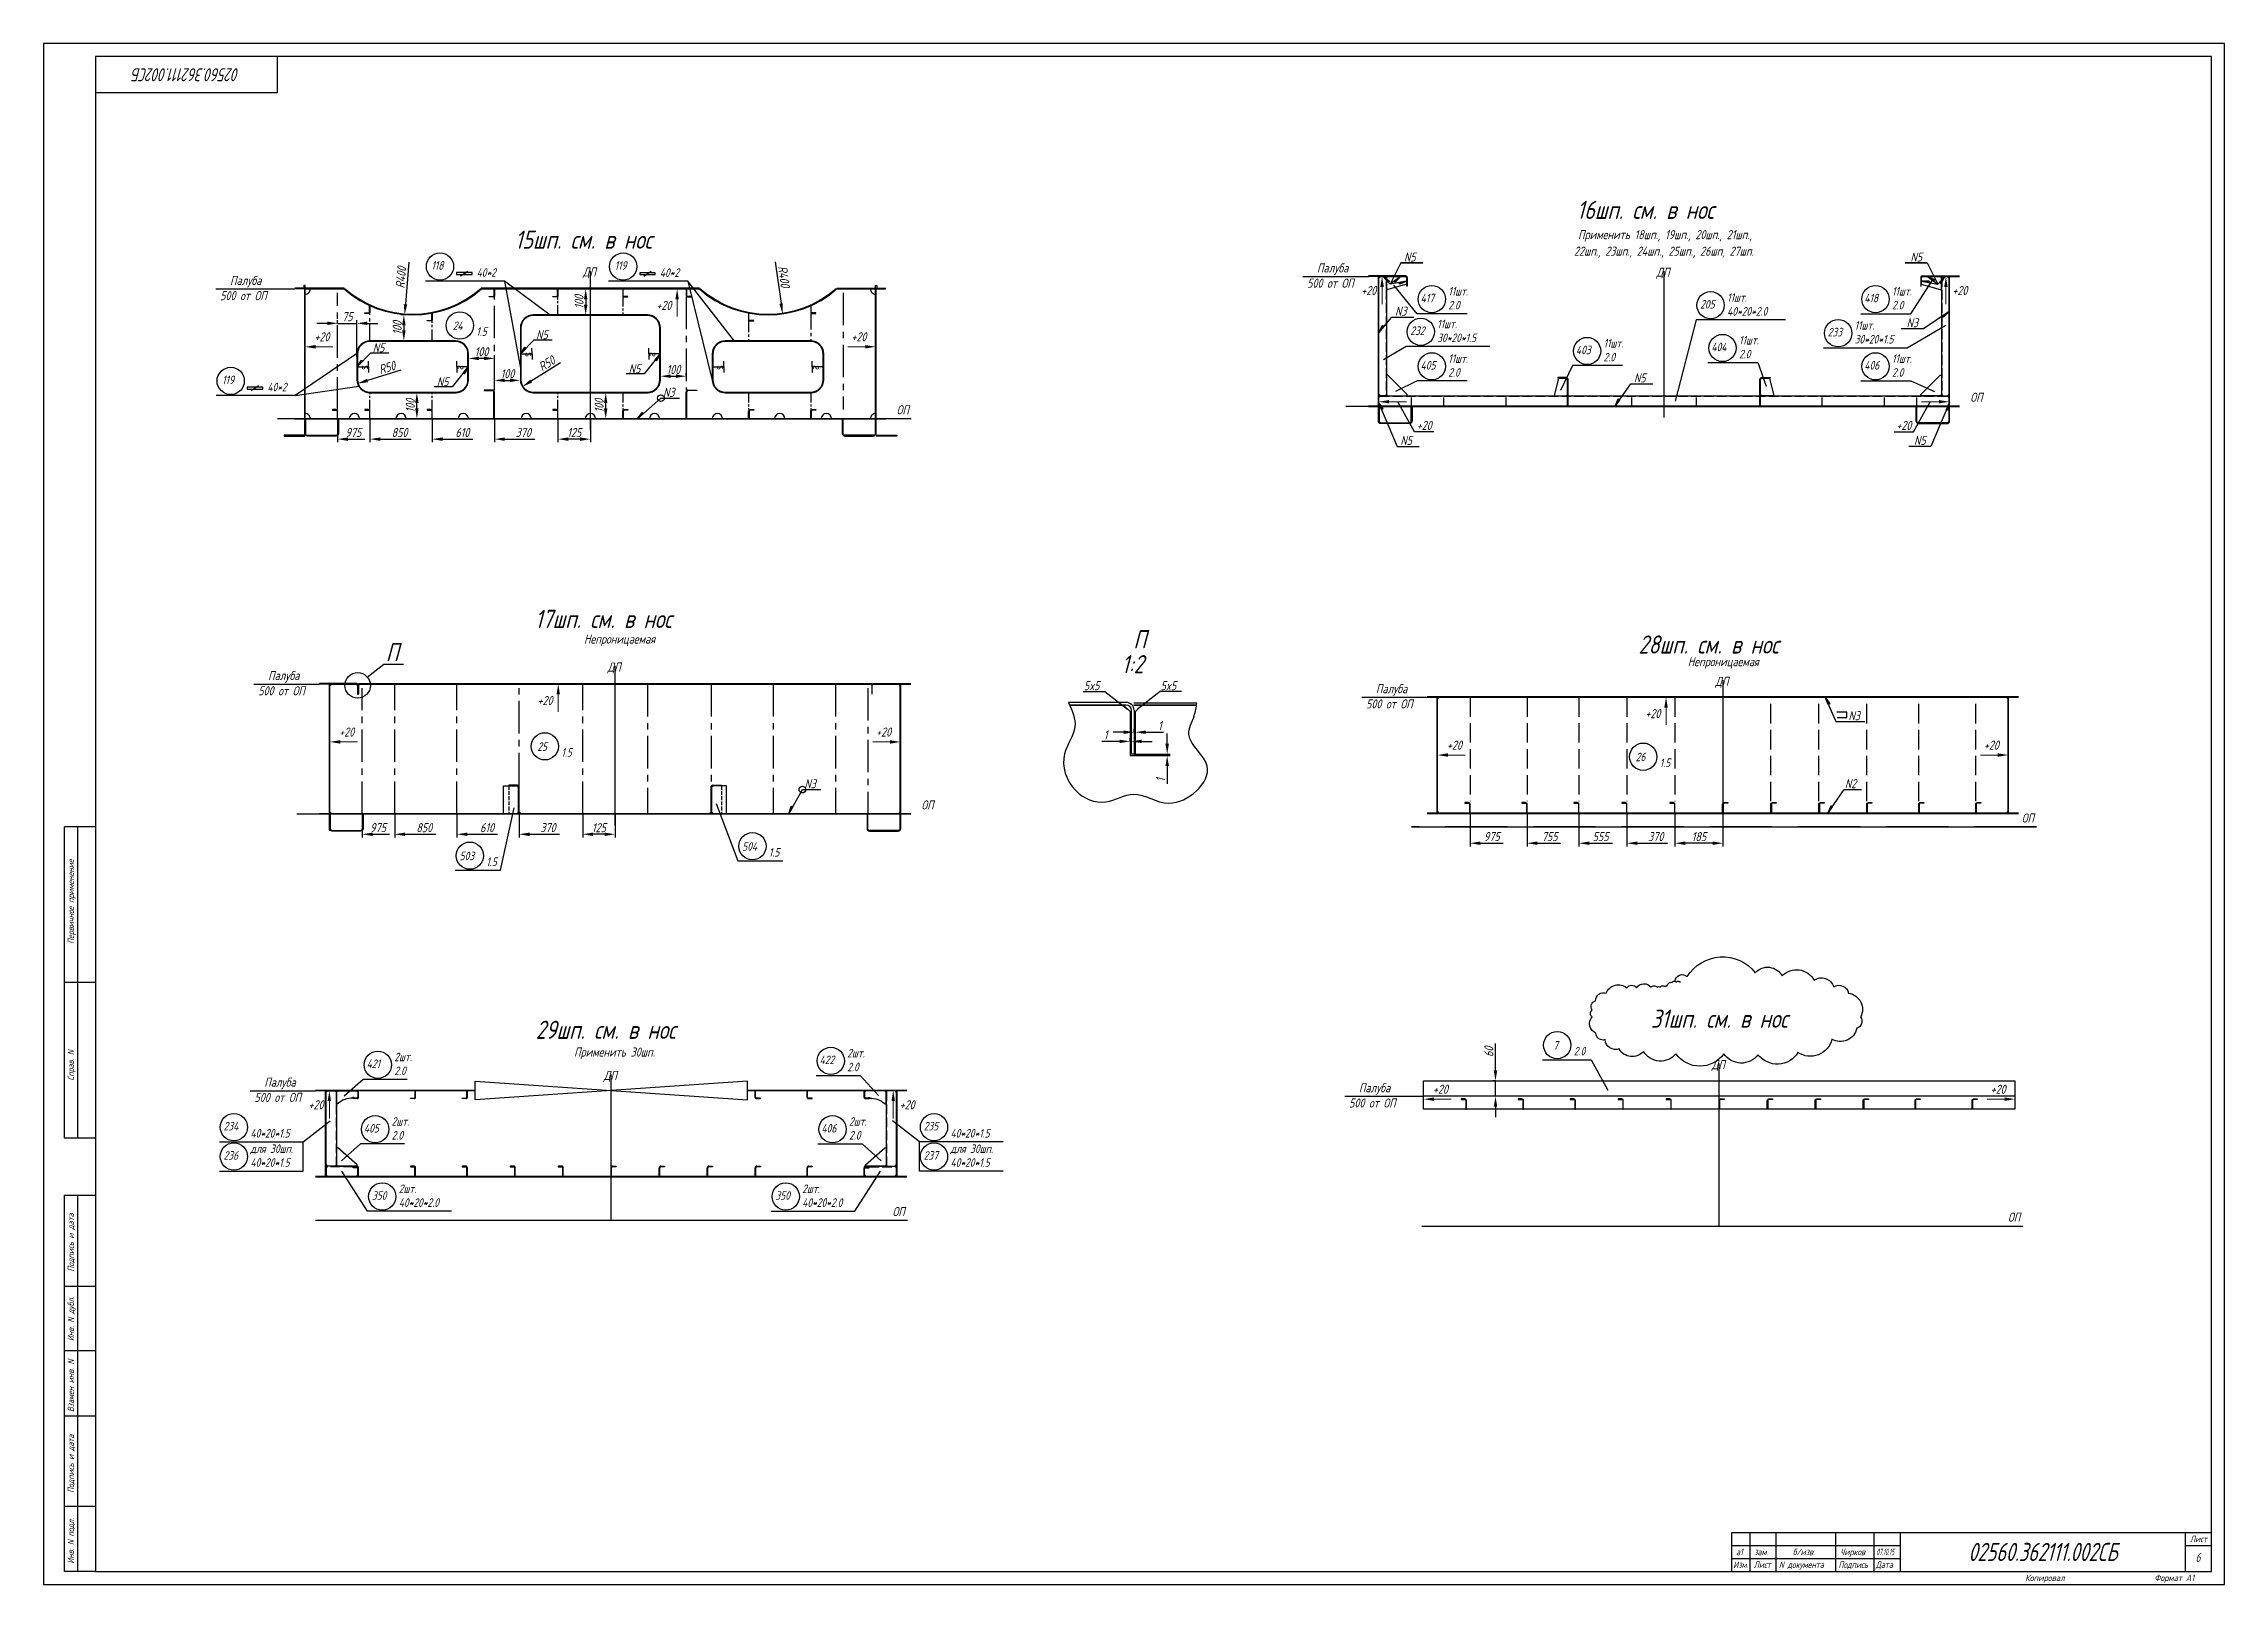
# Model space of a CAD drawing. Header units: millimetres. Extents: x 76485 to 135355, y 12764 to 18704.
# Drawn here: x 118535 to 126945, y 12764 to 18704 of the extents above; entities that cross this region are included whole.
import ezdxf
from ezdxf.enums import TextEntityAlignment as Align

# ---------------------------------------------------------------- set-up
doc = ezdxf.new("R2010")
doc.units = ezdxf.units.MM
doc.header["$PDSIZE"] = -1
for name, pattern in [('CENTER', [2, 1.25, -0.25, 0.25, -0.25]), ('Dashed', [10, 7.5, -2.5]), ('Dashed_dotted', [34, 24, -5, 0, -5]), ('Short_dashed', [5, 3.75, -1.25])]:
    doc.linetypes.add(name, pattern=pattern)
doc.layers.add('20-DIMENTION', color=81, linetype='Continuous', lineweight=30)
doc.layers.add('Frame', color=6, linetype='Continuous')
doc.styles.add('PB_TEXT', font='romans.shx', dxfattribs={"width": 0.7, "oblique": 15})
doc.styles.get("Standard").update_dxf_attribs({"font": 'ГОСТ тип А наклонный.ttf'})
doc.styles.add('Standard3.5', font='simplex.shx', dxfattribs={"width": 0.7, "height": 3.5})
doc.styles.add('ГОСТ', font='ГОСТ тип А.ttf', dxfattribs={"oblique": 15})
doc.dimstyles.new('dim10', dxfattribs={"dimscale": 0.4, "dimtxt": 87.5, "dimasz": 100, "dimexe": 30, "dimexo": 0, "dimgap": 20, "dimtad": 1, "dimdec": 0, "dimdsep": 46, "dimtxsty": 'Standard', "dimcen": 5, "dimadec": 0, "dimazin": 0, "dimtfac": 1, "dimtdec": 0, "dimtmove": 0, "dimatfit": 3, "dimfxl": 1, "dimtolj": 1, "dimtzin": 0, "dimarcsym": 0})
doc.dimstyles.new('dim2', dxfattribs={"dimscale": 0.4, "dimtxt": 87.5, "dimasz": 100, "dimexe": 30, "dimexo": 0, "dimgap": 20, "dimtad": 1, "dimdec": 0, "dimlfac": 0.2, "dimdsep": 46, "dimtxsty": 'Standard', "dimcen": 5, "dimadec": 0, "dimazin": 0, "dimtfac": 1, "dimtdec": 0, "dimtmove": 0, "dimatfit": 3, "dimfxl": 1, "dimtolj": 1, "dimtzin": 0, "dimarcsym": 0})
doc.dimstyles.get("Standard").update_dxf_attribs({"dimtxt": 0.18, "dimasz": 0.18, "dimexe": 0.18, "dimexo": 0.0625, "dimgap": 0.09, "dimtad": 0, "dimtih": 1, "dimtoh": 1, "dimdec": 4, "dimzin": 0, "dimdsep": 46, "dimtxsty": 'Standard', "dimcen": 0.09, "dimadec": 0, "dimazin": 0, "dimtfac": 1, "dimtdec": 4, "dimtofl": 0, "dimtmove": 0, "dimatfit": 3, "dimfxl": 1, "dimtolj": 1, "dimtzin": 0, "dimarcsym": 0})

msp = doc.modelspace()

# ---------------------------------------------------------------- texts
at = {"color": 7, "style": 'ГОСТ', "oblique": 15}
for s, p in [('16шп. см. в нос', (124447.9, 18028.5)), ('17шп. см. в нос', (120430.2, 16451.5)), ('П', (122737.6, 16372.9)), ('28шп. см. в нос', (124685.8, 16352.8)), ('П', (119854.8, 16323.2)), ('1:2', (122692.1, 16277.1)), ('31шп. см. в нос', (124733.7, 14910.2)), ('29шп. см. в нос', (120432.9, 14867.5))]:
    msp.add_text(s, height=70, dxfattribs=at).set_placement(p)
for s, height, p in [('15шп. см. в нос', 70, (120616.7, 17913.7)), ('22шп., 23шп., 24шп., 25шп., 26шп, 27шп.', 35, (124783.7, 17886.7)), ('Применить 18шп., 19шп., 20шп., 21шп.,', 35, (124788, 17950.5)), ('ДП', 35, (120640.1, 17806.7)), ('Палуба', 35, (123506.4, 17822.1)), ('ДП', 35, (124780.4, 17805.5)), ('500 от ОП', 35, (119305.9, 17715.2)), ('Палуба', 35, (119314.5, 17773.8)), ('500 от ОП', 35, (123497.8, 17763.4)), ('ОП', 35, (125989, 17323.4)), ('ОП', 35, (121848.6, 17275.2)), ('Непроницаемая', 35, (120756.2, 16391.3)), ('ДП', 35, (120735.4, 16283.3)), ('Непроницаемая', 35, (125012.8, 16304.1)), ('Палуба', 35, (119461.3, 16250.5)), ('Палуба', 35, (123733.5, 16199.9)), ('ДП', 35, (125007.5, 16228.1)), ('500 от ОП', 35, (119452.7, 16191.8)), ('500 от ОП', 35, (123724.9, 16141.3)), ('ОП', 35, (121943.9, 15751.8)), ('ОП', 35, (126187.2, 15701.3)), ('Применить 30шп.', 35, (120736.7, 14799.1)), ('Палуба', 35, (119446.7, 14682.9)), ('ДП', 35, (120720.7, 14708.7)), ('ДП', 35, (124993.5, 14750.3)), ('500 от ОП', 35, (119438.1, 14624.3)), ('500 от ОП', 35, (123659.4, 14602.7)), ('Палуба', 35, (123668, 14661.3)), ('ОП', 35, (121832.6, 14184.2)), ('ОП', 35, (126134.2, 14162.6))]:
    msp.add_text(s, height=height, dxfattribs=at).set_placement(p, align=Align.CENTER)
at = {"color": 1, "ltscale": 25, "style": 'ГОСТ', "oblique": 15}
for s, p in [('118', (120030.4, 17832.9)), ('40*2', (120204.9, 17805.5)), ('119', (120737.1, 17832.3)), ('40*2', (120911.5, 17804.9)), ('24', (120112.8, 17600.2)), ('1.5', (120203.7, 17577.8)), ('119', (119223.3, 17391.3)), ('40*2', (119397.8, 17363.9)), ('25', (120439, 15977.7)), ('1.5', (120531.6, 15955.3)), ('26', (124674.9, 15937.8)), ('1.5', (124767.5, 15915.4)), ('503', (120139.3, 15556.2)), ('1.5', (120242.2, 15533.8)), ('504', (121229.1, 15592.5)), ('1.5', (121332, 15570.1)), ('7', (124356.9, 14826.1)), ('2.0', (124436, 14803.7)), ('234', (119229.2, 14514.3)), ('40*20*1.5', (119332.7, 14486.9)), ('235', (121928.9, 14514.3)), ('40*20*1.5', (122032.4, 14486.9)), ('236', (119229.2, 14401.5)), ('40*20*1.5', (119332.7, 14374.1)), ('237', (121928.9, 14401.5)), ('40*20*1.5', (122032.4, 14374.1))]:
    msp.add_text(s, height=33, dxfattribs=at).set_placement(p)
at = {"color": 7, "style": 'ГОСТ', "oblique": 15}
for s, p in [('N5', (123781.4, 17853.6)), ('N5', (125734.5, 17853.6)), ('N3', (123747.1, 17644.9)), ('N5', (120434.4, 17554)), ('N3', (125719.7, 17600.2)), ('N5', (119804.4, 17504)), ('N5', (120051.6, 17372.8)), ('N5', (120791.6, 17422.8)), ('N5', (124668.3, 17387.7)), ('N3', (120924, 17332)), ('N5', (123767.4, 17146.5)), ('N5', (125748.4, 17146.5)), ('5x5', (122546.8, 16201)), ('5x5', (122842.7, 16201.1)), ('N3', (125495.5, 16085.2)), ('N3', (121469.3, 15822.9)), ('N2', (125481.5, 15823.4))]:
    msp.add_text(s, height=35, dxfattribs=at).set_placement(p, align=Align.BOTTOM_LEFT)
at = {"color": 7, "ltscale": 10, "style": 'ГОСТ', "oblique": 15}
for s, p in [('11шт.', (123952, 17733)), ('11шт.', (125663.2, 17733)), ('11шт.', (125027.4, 17709.2)), ('11шт.', (123909.3, 17607.1)), ('11шт.', (125073.3, 17544.4)), ('11шт.', (125519, 17601.6)), ('11шт.', (123952, 17473.7)), ('11шт.', (124550.9, 17532.8)), ('11шт.', (125663.2, 17473.7)), ('2шт.', (119904.6, 14273.1)), ('2шт.', (121460.5, 14273.1))]:
    msp.add_text(s, height=33, dxfattribs=at).set_placement(p)
at = {"color": 1, "ltscale": 10, "style": 'ГОСТ', "oblique": 15}
for s, p in [('417', (123845.5, 17707)), ('2.0', (123952, 17679.6)), ('205', (124923.8, 17683.1)), ('40*20*2.0', (125027.4, 17655.7)), ('418', (125556.6, 17707)), ('2.0', (125663.2, 17679.6)), ('232', (123805.7, 17581.1)), ('30*20*1.5', (123909.3, 17553.7)), ('233', (125415.5, 17575.6)), ('30*20*1.5', (125519, 17548.2)), ('403', (124444.4, 17506.8)), ('2.0', (124550.9, 17479.4)), ('404', (124966.8, 17518.3)), ('2.0', (125073.3, 17490.9)), ('405', (123845.5, 17447.7)), ('2.0', (123952, 17420.3)), ('406', (125556.6, 17447.7)), ('2.0', (125663.2, 17420.3)), ('422', (121527.7, 14769.9)), ('421', (119781, 14755.2)), ('2.0', (119887.5, 14727.8)), ('2.0', (121634.2, 14742.5)), ('405', (119770.5, 14506.3)), ('2.0', (119877, 14479)), ('406', (121534.7, 14506.3)), ('2.0', (121641.2, 14479)), ('350', (119801, 14247)), ('40*20*2.0', (119904.6, 14219.6)), ('350', (121357, 14247)), ('40*20*2.0', (121460.5, 14219.6))]:
    msp.add_text(s, height=33, dxfattribs=at).set_placement(p)
at = {"color": 7, "ltscale": 25, "style": 'ГОСТ', "oblique": 15}
for p in [(119887.5, 14781.2), (121634.2, 14796), (119877, 14532.4), (121641.2, 14532.4)]:
    msp.add_text('2шт.', height=33, dxfattribs=at).set_placement(p)
at = {"color": 6, "ltscale": 25, "style": 'ГОСТ', "oblique": 15}
for p in [(119332.7, 14427.6), (122032.4, 14427.6)]:
    msp.add_text('для 30шп.', height=33, dxfattribs=at).set_placement(p)
at = {"linetype": 'Continuous', "char_height": 35, "attachment_point": 5}
for insert in [(123645.2, 17752.4), (125925, 17752.4), (120927.2, 17695.2), (119608.5, 17573.8), (121679.2, 17573.8), (123859.3, 17232.5), (125709.1, 17232.5), (120468.8, 16171.8), (119703.7, 16050.4), (121774.4, 16050.4), (124741, 16121.3), (123975.9, 15999.8), (126046.6, 15999.8), (123921.9, 14673.2), (126072.6, 14673.2), (119585.5, 14613.2), (121865.2, 14613.2)]:
    msp.add_mtext('\\A1;+20', dxfattribs=dict(at, insert=insert))
at = {"color": 7, "style": 'PB_TEXT', "oblique": 15, "width": 0.7}
msp.add_attdef('02560.362111.002СБ', text='', height=50, rotation=180, dxfattribs=at).set_placement((119085.3, 18584.4), align=Align.MIDDLE_CENTER)
msp.add_attdef('02560.362111.002СБ', text='', height=70, dxfattribs=at).set_placement((126245.3, 12889.4), align=Align.MIDDLE_CENTER)
msp.add_attdef('6', text='', height=35, dxfattribs=at).set_placement((126843.5, 12850.9), align=Align.CENTER)
at = {"layer": 'Frame', "color": 7, "style": 'PB_TEXT', "oblique": 15}
for s, width, p in [('a1', 0.7, (125061.8, 12876.9)), ('зам.', 0.7, (125131.8, 12876.9)), ('б/изв.', 0.7, (125280.9, 12876.9)), ('Чирков', 0.7, (125463.9, 12876.9)), ('07.10.15', 0.5, (125602.8, 12876.9))]:
    msp.add_text(s, height=25, dxfattribs=dict(at, width=width)).set_placement(p)

# ---------------------------------------------------------------- blocks, each defined once
blk = doc.blocks.new('A$C128E1BCE')
at = {"linetype": 'Continuous', "lineweight": 9}
blk.add_line((40, 0), (106.5, 0), dxfattribs=at)
at = {"linetype": 'Continuous'}
blk.add_solid([(40, 6.7), (40, -6.7), (0, 0)], dxfattribs=at)
blk = doc.blocks.new('*D116')
at = {"color": 0, "lineweight": -2, "transparency": 16777216}
for p, q in [((124134.3, 14745.9), (124134.3, 14849.2)), ((124134.3, 14705.9), (124122.3, 14705.9)), ((124134.3, 14645.9), (124122.3, 14645.9)), ((124134.3, 14645.9), (124134.3, 14705.9)), ((124134.3, 14605.9), (124134.3, 14565.9))]:
    blk.add_line(p, q, dxfattribs=at)
at = {"color": 0, "transparency": 16777216}
for points in [[(124127.6, 14745.9), (124140.9, 14745.9), (124134.3, 14705.9)], [(124127.6, 14605.9), (124140.9, 14605.9), (124134.3, 14645.9)]]:
    blk.add_solid(points, dxfattribs=at)
at = {"layer": 'Defpoints', "color": 0, "transparency": 16777216}
for p in [(124134.3, 14705.9), (124134.3, 14705.9), (124134.3, 14645.9)]:
    blk.add_point(p, dxfattribs=at)
at = {"color": 0, "transparency": 16777216, "insert": (124108.8, 14817.5), "char_height": 35, "attachment_point": 5, "rotation": 90}
blk.add_mtext('\\A1;60', dxfattribs=at)
blk = doc.blocks.new('stamp-small-01')
at = {"layer": 'Frame'}
for p, q in [((-185, 15), (0, 15)), ((-185, 0), (-185, 15)), ((-178, 15), (-178, 0)), ((-168, 15), (-168, 0)), ((-145, 15), (-145, 0)), ((-130, 0), (-130, 15)), ((-120, 15), (-120, 0)), ((-10, 0), (-10, 15)), ((-185, 5), (-120, 5))]:
    blk.add_line(p, q, dxfattribs=at)
at = {"layer": 'Frame', "color": 7}
for p, q in [((-185, 10), (-120, 10)), ((-10, 10), (0, 10))]:
    blk.add_line(p, q, dxfattribs=at)
at = {"layer": 'Frame', "color": 7, "style": 'PB_TEXT', "oblique": 15, "width": 0.7}
blk.add_text('Лист', height=2.5, dxfattribs=at).set_placement((-4.99, 11.25), align=Align.CENTER)
for s, p in [('Изм.', (-184.42, 1.25)), ('Лист', (-176.51, 1.32)), ('N документа', (-166.77, 1.32)), ('Подпись', (-143.84, 1.32)), ('Дата', (-129.46, 1.32))]:
    blk.add_text(s, height=2.5, dxfattribs=at).set_placement(p)
blk = doc.blocks.new('stamp-side-01')
at = {"layer": 'Frame'}
for p, q in [((-12, 0), (-12, 145)), ((-12, 145), (0, 145)), ((-12, 110), (0, 110)), ((0, 85), (-12, 85)), ((-12, 60), (0, 60)), ((0, 25), (-12, 25)), ((0, 0), (-12, 0))]:
    blk.add_line(p, q, dxfattribs=at)
at = {"layer": 'Frame', "color": 7}
blk.add_line((-7, 145), (-7, 0), dxfattribs=at)
at = {"layer": 'Frame', "color": 7, "style": 'PB_TEXT', "oblique": 15, "width": 0.7}
for s, p in [('Подпись и дата', (-8.25, 115.55)), ('Инв. N дубл.', (-8.25, 88.76)), ('Взамен инв. N', (-8.25, 61.42)), ('Подпись и дата', (-8.25, 30.25)), ('Инв. N подл.', (-8.25, 2.97))]:
    blk.add_text(s, height=2.5, rotation=90, dxfattribs=at).set_placement(p)
blk = doc.blocks.new('stamp-side-02')
at = {"layer": 'Frame'}
for p, q in [((0, 287), (-12, 287)), ((-12, 167), (-12, 287)), ((0, 227), (-12, 227)), ((0, 167), (-12, 167))]:
    blk.add_line(p, q, dxfattribs=at)
at = {"layer": 'Frame', "color": 7}
blk.add_line((-7, 287), (-7, 167), dxfattribs=at)
at = {"layer": 'Frame'}
blk.add_blockref('stamp-side-01', (0, 0), dxfattribs=at)
at = {"layer": 'Frame', "color": 7, "style": 'PB_TEXT', "oblique": 15, "width": 0.7}
for s, p in [('Первичное применение', (-8.25, 241.89)), ('Справ. N', (-8.25, 189.23))]:
    blk.add_text(s, height=2.5, rotation=90, dxfattribs=at).set_placement(p)
blk = doc.blocks.new('A$C65DE2539')
at = {"color": 7}
for points in [[(0, 0), (8410, 0), (8410, 5940), (0, 5940)], [(200, 50), (8360, 50), (8360, 5890), (200, 5890)]]:
    blk.add_lwpolyline(points, close=True, dxfattribs=at)
blk.add_lwpolyline([(900, 5890), (900, 5750), (200, 5750)], dxfattribs=at)
at = {"color": 7, "xscale": 10, "yscale": 10, "zscale": 10}
for name, p in [('stamp-side-02', (200, 50)), ('stamp-small-01', (8360, 50))]:
    blk.add_blockref(name, p, dxfattribs=at)
at = {"color": 7, "style": 'ГОСТ', "oblique": 15}
for s, p in [('Копировал', (7717.6, 12.5)), ('Формат А1', (8216.9, 12.5))]:
    blk.add_text(s, height=25, dxfattribs=at).set_placement(p, align=Align.CENTER)
blk = doc.blocks.new('*D117')
at = {"color": 0, "lineweight": -2, "transparency": 16777216}
for p, q in [((120614.1, 15735.1), (120614.1, 15644.2)), ((120739.1, 15735.1), (120739.1, 15644.2)), ((120699.1, 15656.2), (120654.1, 15656.2))]:
    blk.add_line(p, q, dxfattribs=at)
at = {"color": 0, "transparency": 16777216}
for points in [[(120654.1, 15662.8), (120654.1, 15649.5), (120614.1, 15656.2)], [(120699.1, 15662.8), (120699.1, 15649.5), (120739.1, 15656.2)]]:
    blk.add_solid(points, dxfattribs=at)
at = {"layer": 'Defpoints', "color": 0, "transparency": 16777216}
for p in [(120614.1, 15735.1), (120739.1, 15735.1), (120614.1, 15656.2)]:
    blk.add_point(p, dxfattribs=at)
at = {"color": 0, "transparency": 16777216, "insert": (120676.6, 15681.7), "char_height": 35, "attachment_point": 5}
blk.add_mtext('\\A1;125', dxfattribs=at)
blk = doc.blocks.new('*D118')
at = {"color": 0, "lineweight": -2, "transparency": 16777216}
for p, q in [((120369.1, 15735.1), (120369.1, 15644.2)), ((120409.1, 15656.2), (120525.3, 15656.2))]:
    blk.add_line(p, q, dxfattribs=at)
at = {"color": 0, "transparency": 16777216}
blk.add_solid([(120409.1, 15662.8), (120409.1, 15649.5), (120369.1, 15656.2)], dxfattribs=at)
at = {"layer": 'Defpoints', "color": 0, "transparency": 16777216}
for p in [(120369.1, 15735.1), (120369.1, 15656.2), (120739.1, 15653.5)]:
    blk.add_point(p, dxfattribs=at)
at = {"color": 0, "transparency": 16777216, "insert": (120480.1, 15681.9), "char_height": 35, "attachment_point": 5}
blk.add_mtext('\\A1;370', dxfattribs=at)
blk = doc.blocks.new('*D119')
at = {"color": 0, "lineweight": -2, "transparency": 16777216}
for p, q in [((120129.1, 15735.1), (120129.1, 15644.2)), ((120169.1, 15656.2), (120286, 15656.2))]:
    blk.add_line(p, q, dxfattribs=at)
at = {"color": 0, "transparency": 16777216}
blk.add_solid([(120169.1, 15662.8), (120169.1, 15649.5), (120129.1, 15656.2)], dxfattribs=at)
at = {"layer": 'Defpoints', "color": 0, "transparency": 16777216}
for p in [(120129.1, 15735.1), (120739.1, 15733.1), (120129.1, 15656.2)]:
    blk.add_point(p, dxfattribs=at)
at = {"color": 0, "transparency": 16777216, "insert": (120245.2, 15681.7), "char_height": 35, "attachment_point": 5}
blk.add_mtext('\\A1;610', dxfattribs=at)
blk = doc.blocks.new('*D120')
at = {"color": 0, "lineweight": -2, "transparency": 16777216}
for p, q in [((119889.1, 15735.1), (119889.1, 15644.2)), ((119929.1, 15656.2), (120047.4, 15656.2))]:
    blk.add_line(p, q, dxfattribs=at)
at = {"color": 0, "transparency": 16777216}
blk.add_solid([(119929.1, 15662.8), (119929.1, 15649.5), (119889.1, 15656.2)], dxfattribs=at)
at = {"layer": 'Defpoints', "color": 0, "transparency": 16777216}
for p in [(119889.1, 15735.1), (120739.1, 15733.1), (119889.1, 15656.2)]:
    blk.add_point(p, dxfattribs=at)
at = {"color": 0, "transparency": 16777216, "insert": (120003, 15681.7), "char_height": 35, "attachment_point": 5}
blk.add_mtext('\\A1;850', dxfattribs=at)
blk = doc.blocks.new('*D121')
at = {"color": 0, "lineweight": -2, "transparency": 16777216}
for p, q in [((119764.1, 15735.1), (119764.1, 15644.2)), ((119804.1, 15656.2), (119868.8, 15656.2))]:
    blk.add_line(p, q, dxfattribs=at)
at = {"color": 0, "transparency": 16777216}
blk.add_solid([(119804.1, 15662.8), (119804.1, 15649.5), (119764.1, 15656.2)], dxfattribs=at)
at = {"layer": 'Defpoints', "color": 0, "transparency": 16777216}
for p in [(119764.1, 15735.1), (120739.1, 15733.1), (119764.1, 15656.2)]:
    blk.add_point(p, dxfattribs=at)
at = {"color": 0, "transparency": 16777216, "insert": (119824.9, 15681.9), "char_height": 35, "attachment_point": 5}
blk.add_mtext('\\A1;975', dxfattribs=at)
blk = doc.blocks.new('*D122')
at = {"color": 0, "lineweight": -2, "transparency": 16777216}
for p, q in [((124826.3, 15738.2), (124826.3, 15609.7)), ((125011.3, 15738.2), (125011.3, 15609.7)), ((124971.3, 15621.7), (124866.3, 15621.7))]:
    blk.add_line(p, q, dxfattribs=at)
at = {"color": 0, "transparency": 16777216}
for points in [[(124866.3, 15628.4), (124866.3, 15615.1), (124826.3, 15621.7)], [(124971.3, 15628.4), (124971.3, 15615.1), (125011.3, 15621.7)]]:
    blk.add_solid(points, dxfattribs=at)
at = {"layer": 'Defpoints', "color": 0, "transparency": 16777216}
for p in [(124826.3, 15738.2), (125011.3, 15738.2), (124826.3, 15621.7)]:
    blk.add_point(p, dxfattribs=at)
at = {"color": 0, "transparency": 16777216, "insert": (124918.8, 15647.2), "char_height": 35, "attachment_point": 5}
blk.add_mtext('\\A1;185', dxfattribs=at)
blk = doc.blocks.new('*D123')
at = {"color": 0, "lineweight": -2, "transparency": 16777216}
for p, q in [((124641.3, 15738.2), (124641.3, 15609.7)), ((124681.3, 15621.7), (124797.5, 15621.7))]:
    blk.add_line(p, q, dxfattribs=at)
at = {"color": 0, "transparency": 16777216}
blk.add_solid([(124681.3, 15628.4), (124681.3, 15615.1), (124641.3, 15621.7)], dxfattribs=at)
at = {"layer": 'Defpoints', "color": 0, "transparency": 16777216}
for p in [(124641.3, 15738.2), (124641.3, 15621.7), (125011.3, 15619)]:
    blk.add_point(p, dxfattribs=at)
at = {"color": 0, "transparency": 16777216, "insert": (124752.3, 15647.5), "char_height": 35, "attachment_point": 5}
blk.add_mtext('\\A1;370', dxfattribs=at)
blk = doc.blocks.new('*D124')
at = {"color": 0, "lineweight": -2, "transparency": 16777216}
for p, q in [((124456.3, 15738.2), (124456.3, 15609.7)), ((124496.3, 15621.7), (124585.1, 15621.7))]:
    blk.add_line(p, q, dxfattribs=at)
at = {"color": 0, "transparency": 16777216}
blk.add_solid([(124496.3, 15628.4), (124496.3, 15615.1), (124456.3, 15621.7)], dxfattribs=at)
at = {"layer": 'Defpoints', "color": 0, "transparency": 16777216}
for p in [(124456.3, 15738.2), (125011.3, 15698.6), (124456.3, 15621.7)]:
    blk.add_point(p, dxfattribs=at)
at = {"color": 0, "transparency": 16777216, "insert": (124539.4, 15647.2), "char_height": 35, "attachment_point": 5}
blk.add_mtext('\\A1;555', dxfattribs=at)
blk = doc.blocks.new('*D125')
at = {"color": 0, "lineweight": -2, "transparency": 16777216}
for p, q in [((124256.3, 15738.2), (124256.3, 15609.7)), ((124296.3, 15621.7), (124385.4, 15621.7))]:
    blk.add_line(p, q, dxfattribs=at)
at = {"color": 0, "transparency": 16777216}
blk.add_solid([(124296.3, 15628.4), (124296.3, 15615.1), (124256.3, 15621.7)], dxfattribs=at)
at = {"layer": 'Defpoints', "color": 0, "transparency": 16777216}
for p in [(124256.3, 15738.2), (125011.3, 15698.6), (124256.3, 15621.7)]:
    blk.add_point(p, dxfattribs=at)
at = {"color": 0, "transparency": 16777216, "insert": (124343.2, 15647.5), "char_height": 35, "attachment_point": 5}
blk.add_mtext('\\A1;755', dxfattribs=at)
blk = doc.blocks.new('*D126')
at = {"color": 0, "lineweight": -2, "transparency": 16777216}
for p, q in [((124036.3, 15738.2), (124036.3, 15609.7)), ((124076.3, 15621.7), (124163.9, 15621.7))]:
    blk.add_line(p, q, dxfattribs=at)
at = {"color": 0, "transparency": 16777216}
blk.add_solid([(124076.3, 15628.4), (124076.3, 15615.1), (124036.3, 15621.7)], dxfattribs=at)
at = {"layer": 'Defpoints', "color": 0, "transparency": 16777216}
for p in [(124036.3, 15738.2), (125011.3, 15698.6), (124036.3, 15621.7)]:
    blk.add_point(p, dxfattribs=at)
at = {"color": 0, "transparency": 16777216, "insert": (124120, 15647.5), "char_height": 35, "attachment_point": 5}
blk.add_mtext('\\A1;975', dxfattribs=at)
blk = doc.blocks.new('_weld')
at = {"color": 0, "linetype": 'ByBlock'}
for p, q in [((-1.5, 0), (-1.5, 0)), ((-1.5, -0.05), (-1.45, 0)), ((-1.5, -0.09), (-1.41, 0)), ((-1.5, -0.14), (-1.36, 0)), ((-1.5, -0.18), (-1.32, 0)), ((-1.5, -0.22), (-1.28, 0)), ((-1.5, -0.27), (-1.23, 0)), ((-1.43, -0.29), (-1.14, 0)), ((-1.37, -0.27), (-1.1, 0)), ((-1.31, -0.26), (-1.05, 0)), ((-1.26, -0.25), (-1.01, 0)), ((-1.2, -0.24), (-0.96, 0)), ((-1.14, -0.23), (-0.92, 0)), ((-1.09, -0.22), (-0.87, 0)), ((-1.03, -0.21), (-0.83, 0)), ((-0.92, -0.18), (-0.74, 0)), ((-0.86, -0.17), (-0.69, 0)), ((-0.81, -0.16), (-0.65, 0)), ((-0.67, -0.13), (-0.81, 0)), ((-0.63, -0.13), (-0.76, 0)), ((-0.75, -0.15), (-0.6, 0)), ((-0.7, -0.14), (-0.56, 0)), ((-0.64, -0.13), (-0.51, 0)), ((-0.58, -0.12), (-0.47, 0)), ((-0.53, -0.11), (-0.42, 0)), ((-0.41, -0.08), (-0.49, 0)), ((-0.37, -0.07), (-0.45, 0)), ((-0.33, -0.07), (-0.4, 0)), ((-0.36, -0.07), (-0.29, 0)), ((-0.3, -0.06), (-0.24, 0)), ((-0.25, -0.05), (-0.2, 0)), ((-0.19, -0.04), (-0.15, 0)), ((-0.15, -0.03), (-0.18, 0)), ((-0.13, -0.03), (-0.11, 0)), ((-0.11, -0.02), (-0.13, 0)), ((-0.07, -0.01), (-0.09, 0)), ((-0.08, -0.02), (-0.06, 0)), ((-0.04, -0.01), (-0.04, 0)), ((-0.02, 0), (-0.02, 0)), ((-1.27, -0.25), (-1.5, -0.02)), ((-1.31, -0.26), (-1.5, -0.07)), ((-1.34, -0.27), (-1.5, -0.11)), ((-1.38, -0.28), (-1.5, -0.16)), ((-1.42, -0.28), (-1.5, -0.2)), ((-1.46, -0.29), (-1.5, -0.25)), ((-1.49, -0.3), (-1.5, -0.29)), ((-1.48, -0.3), (-1.19, 0)), ((-1.23, -0.25), (-1.48, 0)), ((-1.2, -0.24), (-1.43, 0)), ((-1.16, -0.23), (-1.39, 0)), ((-1.12, -0.22), (-1.34, 0)), ((-1.08, -0.22), (-1.3, 0)), ((-1.05, -0.21), (-1.25, 0)), ((-1.01, -0.2), (-1.21, 0)), ((-0.97, -0.19), (-1.16, 0)), ((-0.93, -0.19), (-1.12, 0)), ((-0.9, -0.18), (-1.07, 0)), ((-0.86, -0.17), (-1.03, 0)), ((-0.82, -0.16), (-0.99, 0)), ((-0.98, -0.2), (-0.78, 0)), ((-0.78, -0.16), (-0.94, 0)), ((-0.75, -0.15), (-0.9, 0)), ((-0.71, -0.14), (-0.85, 0)), ((-0.6, -0.12), (-0.72, 0)), ((-0.56, -0.11), (-0.67, 0)), ((-0.52, -0.1), (-0.63, 0)), ((-0.48, -0.1), (-0.58, 0)), ((-0.45, -0.09), (-0.54, 0)), ((-0.47, -0.09), (-0.38, 0)), ((-0.42, -0.08), (-0.33, 0)), ((-0.3, -0.06), (-0.36, 0)), ((-0.26, -0.05), (-0.31, 0)), ((-0.22, -0.04), (-0.27, 0)), ((-0.18, -0.04), (-0.22, 0))]:
    blk.add_line(p, q, dxfattribs=at)
at = {"color": 0, "linetype": 'ByBlock', "flags": 128}
blk.add_lwpolyline([(-1.5, 0), (0, 0), (-1.5, -0.3)], close=True, dxfattribs=at)
blk = doc.blocks.new('*D155')
at = {"color": 0, "lineweight": -2, "transparency": 16777216}
for p, q in [((120518.8, 17258.4), (120518.8, 17167.6)), ((120643.8, 17258.4), (120643.8, 17167.6)), ((120603.8, 17179.6), (120558.8, 17179.6))]:
    blk.add_line(p, q, dxfattribs=at)
at = {"color": 0, "transparency": 16777216}
for points in [[(120558.8, 17186.2), (120558.8, 17172.9), (120518.8, 17179.6)], [(120603.8, 17186.2), (120603.8, 17172.9), (120643.8, 17179.6)]]:
    blk.add_solid(points, dxfattribs=at)
at = {"layer": 'Defpoints', "color": 0, "transparency": 16777216}
for p in [(120518.8, 17258.4), (120643.8, 17258.4), (120518.8, 17179.6)]:
    blk.add_point(p, dxfattribs=at)
at = {"color": 0, "transparency": 16777216, "insert": (120581.3, 17205.1), "char_height": 35, "attachment_point": 5}
blk.add_mtext('\\A1;125', dxfattribs=at)
blk = doc.blocks.new('*D156')
at = {"color": 0, "lineweight": -2, "transparency": 16777216}
for p, q in [((120273.8, 17258.4), (120273.8, 17167.6)), ((120313.8, 17179.6), (120430.1, 17179.6))]:
    blk.add_line(p, q, dxfattribs=at)
at = {"color": 0, "transparency": 16777216}
blk.add_solid([(120313.8, 17186.2), (120313.8, 17172.9), (120273.8, 17179.6)], dxfattribs=at)
at = {"layer": 'Defpoints', "color": 0, "transparency": 16777216}
for p in [(120273.8, 17258.4), (120273.8, 17179.6), (120643.8, 17176.9)]:
    blk.add_point(p, dxfattribs=at)
at = {"color": 0, "transparency": 16777216, "insert": (120384.9, 17205.3), "char_height": 35, "attachment_point": 5}
blk.add_mtext('\\A1;370', dxfattribs=at)
blk = doc.blocks.new('*D157')
at = {"color": 0, "lineweight": -2, "transparency": 16777216}
for p, q in [((120033.8, 17258.4), (120033.8, 17167.6)), ((120073.8, 17179.6), (120190.7, 17179.6))]:
    blk.add_line(p, q, dxfattribs=at)
at = {"color": 0, "transparency": 16777216}
blk.add_solid([(120073.8, 17186.2), (120073.8, 17172.9), (120033.8, 17179.6)], dxfattribs=at)
at = {"layer": 'Defpoints', "color": 0, "transparency": 16777216}
for p in [(120033.8, 17258.4), (120643.8, 17256.4), (120033.8, 17179.6)]:
    blk.add_point(p, dxfattribs=at)
at = {"color": 0, "transparency": 16777216, "insert": (120150, 17205.1), "char_height": 35, "attachment_point": 5}
blk.add_mtext('\\A1;610', dxfattribs=at)
blk = doc.blocks.new('*D158')
at = {"color": 0, "lineweight": -2, "transparency": 16777216}
for p, q in [((119793.8, 17258.4), (119793.8, 17167.6)), ((119833.8, 17179.6), (119952.1, 17179.6))]:
    blk.add_line(p, q, dxfattribs=at)
at = {"color": 0, "transparency": 16777216}
blk.add_solid([(119833.8, 17186.2), (119833.8, 17172.9), (119793.8, 17179.6)], dxfattribs=at)
at = {"layer": 'Defpoints', "color": 0, "transparency": 16777216}
for p in [(119793.8, 17258.4), (120643.8, 17256.4), (119793.8, 17179.6)]:
    blk.add_point(p, dxfattribs=at)
at = {"color": 0, "transparency": 16777216, "insert": (119907.7, 17205.1), "char_height": 35, "attachment_point": 5}
blk.add_mtext('\\A1;850', dxfattribs=at)
blk = doc.blocks.new('*D159')
at = {"color": 0, "lineweight": -2, "transparency": 16777216}
for p, q in [((119668.8, 17258.4), (119668.8, 17167.6)), ((119708.8, 17179.6), (119773.5, 17179.6))]:
    blk.add_line(p, q, dxfattribs=at)
at = {"color": 0, "transparency": 16777216}
blk.add_solid([(119708.8, 17186.2), (119708.8, 17172.9), (119668.8, 17179.6)], dxfattribs=at)
at = {"layer": 'Defpoints', "color": 0, "transparency": 16777216}
for p in [(119668.8, 17258.4), (120643.8, 17256.4), (119668.8, 17179.6)]:
    blk.add_point(p, dxfattribs=at)
at = {"color": 0, "transparency": 16777216, "insert": (119729.7, 17205.3), "char_height": 35, "attachment_point": 5}
blk.add_mtext('\\A1;975', dxfattribs=at)
blk = doc.blocks.new('*D165')
at = {"color": 0, "lineweight": -2, "transparency": 16777216}
blk.add_line((119943.5, 17862), (119930.8, 17699.5), dxfattribs=at)
at = {"color": 0, "transparency": 16777216}
blk.add_solid([(119924.1, 17700.1), (119937.4, 17699), (119927.6, 17659.7)], dxfattribs=at)
at = {"layer": 'Defpoints', "color": 0, "transparency": 16777216}
for p in [(119958.8, 18058.4), (119927.6, 17659.7)]:
    blk.add_point(p, dxfattribs=at)
at = {"color": 0, "transparency": 16777216, "insert": (119913.2, 17802.7), "char_height": 35, "attachment_point": 5, "rotation": 85.52758}
blk.add_mtext('\\A1;R400', dxfattribs=at)
blk = doc.blocks.new('*D166')
at = {"color": 0, "lineweight": -2, "transparency": 16777216}
blk.add_line((121356.4, 17863.3), (121379.3, 17702), dxfattribs=at)
at = {"color": 0, "transparency": 16777216}
blk.add_solid([(121385.9, 17702.9), (121372.7, 17701.1), (121384.9, 17662.4)], dxfattribs=at)
at = {"layer": 'Defpoints', "color": 0, "transparency": 16777216}
for p in [(121328.8, 18058.4), (121384.9, 17662.4)]:
    blk.add_point(p, dxfattribs=at)
at = {"color": 0, "transparency": 16777216, "insert": (121390.3, 17806), "char_height": 35, "attachment_point": 5, "rotation": 278.05422}
blk.add_mtext('\\A1;R400', dxfattribs=at)
blk = doc.blocks.new('s1')
at = {"layer": '20-DIMENTION', "color": 2}
for p, q in [((-1, 389), (-200, 388)), ((0, 0), (-2, 389)), ((-1, 389), (197, 390))]:
    blk.add_line(p, q, dxfattribs=at)
for points in [[(-200, 388, 0, 40, 0), (-65, 388, 40, 40, 0)], [(0, 0, 0, 40, 0), (0, 135, 40, 40, 0)], [(197, 390, 0, 40, 0), (62, 389, 40, 40, 0)]]:
    blk.add_lwpolyline(points, format="xyseb", dxfattribs=at)
at = {"layer": '20-DIMENTION', "color": 2, "style": 'Standard3.5', "width": 0.8}
blk.add_text('s', height=300, rotation=359.69285, dxfattribs=at).set_placement((-62, 157))
blk = doc.blocks.new('*D167')
at = {"color": 0, "lineweight": -2, "transparency": 16777216}
for p, q in [((120702.9, 17358.4), (120690.9, 17358.4)), ((120702.9, 17258.4), (120690.9, 17258.4)), ((120702.9, 17298.4), (120702.9, 17318.4))]:
    blk.add_line(p, q, dxfattribs=at)
at = {"color": 0, "transparency": 16777216}
for points in [[(120696.2, 17318.4), (120709.5, 17318.4), (120702.9, 17358.4)], [(120696.2, 17298.4), (120709.5, 17298.4), (120702.9, 17258.4)]]:
    blk.add_solid(points, dxfattribs=at)
at = {"layer": 'Defpoints', "color": 0, "transparency": 16777216}
for p in [(120702.9, 17358.4), (120702.9, 17358.4), (120702.9, 17258.4)]:
    blk.add_point(p, dxfattribs=at)
at = {"color": 0, "transparency": 16777216, "insert": (120677.4, 17308.4), "char_height": 35, "attachment_point": 5, "rotation": 90}
blk.add_mtext('\\A1;100', dxfattribs=at)
blk = doc.blocks.new('*D168')
at = {"color": 0, "lineweight": -2, "transparency": 16777216}
for p, q in [((120913.8, 17422.2), (120913.8, 17434.2)), ((120953.8, 17422.2), (120973.8, 17422.2)), ((121013.8, 17422.2), (121013.8, 17434.2))]:
    blk.add_line(p, q, dxfattribs=at)
at = {"color": 0, "transparency": 16777216}
for points in [[(120953.8, 17428.9), (120953.8, 17415.6), (120913.8, 17422.2)], [(120973.8, 17428.9), (120973.8, 17415.6), (121013.8, 17422.2)]]:
    blk.add_solid(points, dxfattribs=at)
at = {"layer": 'Defpoints', "color": 0, "transparency": 16777216}
for p in [(120913.8, 17422.2), (121013.8, 17422.2), (121013.8, 17422.2)]:
    blk.add_point(p, dxfattribs=at)
at = {"color": 0, "transparency": 16777216, "insert": (120963.8, 17447.7), "char_height": 35, "attachment_point": 5}
blk.add_mtext('\\A1;100', dxfattribs=at)
blk = doc.blocks.new('*D169')
at = {"color": 0, "lineweight": -2, "transparency": 16777216}
for p, q in [((120625.7, 17758.4), (120613.7, 17758.4)), ((120625.7, 17718.4), (120625.7, 17698.4)), ((120625.7, 17658.4), (120613.7, 17658.4))]:
    blk.add_line(p, q, dxfattribs=at)
at = {"color": 0, "transparency": 16777216}
for points in [[(120619, 17718.4), (120632.3, 17718.4), (120625.7, 17758.4)], [(120619, 17698.4), (120632.3, 17698.4), (120625.7, 17658.4)]]:
    blk.add_solid(points, dxfattribs=at)
at = {"layer": 'Defpoints', "color": 0, "transparency": 16777216}
for p in [(120625.7, 17758.4), (120625.7, 17658.4), (120625.7, 17658.4)]:
    blk.add_point(p, dxfattribs=at)
at = {"color": 0, "transparency": 16777216, "insert": (120600.2, 17708.4), "char_height": 35, "attachment_point": 5, "rotation": 90}
blk.add_mtext('\\A1;100', dxfattribs=at)
blk = doc.blocks.new('*D170')
at = {"color": 0, "lineweight": -2, "transparency": 16777216}
for p, q in [((120273.8, 17398.3), (120273.8, 17418.2)), ((120373.8, 17417.2), (120373.8, 17394.2)), ((120313.8, 17406.2), (120333.8, 17406.2))]:
    blk.add_line(p, q, dxfattribs=at)
at = {"color": 0, "transparency": 16777216}
for points in [[(120313.8, 17412.9), (120313.8, 17399.6), (120273.8, 17406.2)], [(120333.8, 17412.9), (120333.8, 17399.6), (120373.8, 17406.2)]]:
    blk.add_solid(points, dxfattribs=at)
at = {"layer": 'Defpoints', "color": 0, "transparency": 16777216}
for p in [(120373.8, 17417.2), (120273.8, 17398.3), (120373.8, 17406.2)]:
    blk.add_point(p, dxfattribs=at)
at = {"color": 0, "transparency": 16777216, "insert": (120323.8, 17431.7), "char_height": 35, "attachment_point": 5}
blk.add_mtext('\\A1;100', dxfattribs=at)
blk = doc.blocks.new('*D171')
at = {"color": 0, "lineweight": -2, "transparency": 16777216}
for p, q in [((120173.8, 17490.7), (120173.8, 17502.7)), ((120273.8, 17490.7), (120273.8, 17502.7)), ((120233.8, 17490.7), (120213.8, 17490.7))]:
    blk.add_line(p, q, dxfattribs=at)
at = {"color": 0, "transparency": 16777216}
for points in [[(120213.8, 17497.4), (120213.8, 17484.1), (120173.8, 17490.7)], [(120233.8, 17497.4), (120233.8, 17484.1), (120273.8, 17490.7)]]:
    blk.add_solid(points, dxfattribs=at)
at = {"layer": 'Defpoints', "color": 0, "transparency": 16777216}
for p in [(120173.8, 17490.7), (120173.8, 17490.7), (120273.8, 17490.7)]:
    blk.add_point(p, dxfattribs=at)
at = {"color": 0, "transparency": 16777216, "insert": (120223.8, 17516.2), "char_height": 35, "attachment_point": 5}
blk.add_mtext('\\A1;100', dxfattribs=at)
blk = doc.blocks.new('*D172')
at = {"color": 0, "lineweight": -2, "transparency": 16777216}
for p, q in [((119974.8, 17358.4), (119962.8, 17358.4)), ((119974.8, 17258.4), (119962.8, 17258.4)), ((119974.8, 17298.4), (119974.8, 17318.4))]:
    blk.add_line(p, q, dxfattribs=at)
at = {"color": 0, "transparency": 16777216}
for points in [[(119968.1, 17318.4), (119981.4, 17318.4), (119974.8, 17358.4)], [(119968.1, 17298.4), (119981.4, 17298.4), (119974.8, 17258.4)]]:
    blk.add_solid(points, dxfattribs=at)
at = {"layer": 'Defpoints', "color": 0, "transparency": 16777216}
for p in [(119974.8, 17358.4), (119974.8, 17358.4), (119974.8, 17258.4)]:
    blk.add_point(p, dxfattribs=at)
at = {"color": 0, "transparency": 16777216, "insert": (119949.3, 17308.4), "char_height": 35, "attachment_point": 5, "rotation": 90}
blk.add_mtext('\\A1;100', dxfattribs=at)
blk = doc.blocks.new('*D173')
at = {"color": 0, "lineweight": -2, "transparency": 16777216}
for p, q in [((119958.8, 17658.4), (119912.5, 17658.4)), ((119924.5, 17618.4), (119924.5, 17598.4)), ((119958.8, 17558.4), (119912.5, 17558.4))]:
    blk.add_line(p, q, dxfattribs=at)
at = {"color": 0, "transparency": 16777216}
for points in [[(119917.9, 17618.4), (119931.2, 17618.4), (119924.5, 17658.4)], [(119917.9, 17598.4), (119931.2, 17598.4), (119924.5, 17558.4)]]:
    blk.add_solid(points, dxfattribs=at)
at = {"layer": 'Defpoints', "color": 0, "transparency": 16777216}
for p in [(119958.8, 17658.4), (119924.5, 17558.4), (119958.8, 17558.4)]:
    blk.add_point(p, dxfattribs=at)
at = {"color": 0, "transparency": 16777216, "insert": (119899, 17608.4), "char_height": 35, "attachment_point": 5, "rotation": 90}
blk.add_mtext('\\A1;100', dxfattribs=at)
blk = doc.blocks.new('*D174')
at = {"color": 0, "lineweight": -2, "transparency": 16777216}
for p, q in [((119628.8, 17626), (119588.8, 17626)), ((119668.8, 17626), (119668.8, 17638)), ((119668.8, 17626), (119743.8, 17626)), ((119743.8, 17496.3), (119743.8, 17638)), ((119783.8, 17626), (119823.8, 17626))]:
    blk.add_line(p, q, dxfattribs=at)
at = {"color": 0, "transparency": 16777216}
for points in [[(119628.8, 17632.7), (119628.8, 17619.4), (119668.8, 17626)], [(119783.8, 17632.7), (119783.8, 17619.4), (119743.8, 17626)]]:
    blk.add_solid(points, dxfattribs=at)
at = {"layer": 'Defpoints', "color": 0, "transparency": 16777216}
for p in [(119668.8, 17626), (119743.8, 17626), (119743.8, 17496.3)]:
    blk.add_point(p, dxfattribs=at)
at = {"color": 0, "transparency": 16777216, "insert": (119706.3, 17651.7), "char_height": 35, "attachment_point": 5}
blk.add_mtext('\\A1;75', dxfattribs=at)
blk = doc.blocks.new('*D175')
at = {"color": 0, "lineweight": -2, "transparency": 16777216}
blk.add_line((119912.3, 17444.9), (119784.3, 17405.5), dxfattribs=at)
at = {"color": 0, "transparency": 16777216}
blk.add_solid([(119782.3, 17411.9), (119786.2, 17399.1), (119746, 17393.7)], dxfattribs=at)
at = {"layer": 'Defpoints', "color": 0, "transparency": 16777216}
for p in [(119746, 17393.7), (119793.8, 17408.4)]:
    blk.add_point(p, dxfattribs=at)
at = {"color": 0, "transparency": 16777216, "insert": (119859.9, 17455.5), "char_height": 35, "attachment_point": 5, "rotation": 17.11147}
blk.add_mtext('\\A1;R50', dxfattribs=at)
blk = doc.blocks.new('*D176')
at = {"color": 0, "lineweight": -2, "transparency": 16777216}
blk.add_line((120528.9, 17474.2), (120415.4, 17403.1), dxfattribs=at)
at = {"color": 0, "transparency": 16777216}
blk.add_solid([(120411.8, 17408.8), (120418.9, 17397.5), (120381.5, 17381.9)], dxfattribs=at)
at = {"layer": 'Defpoints', "color": 0, "transparency": 16777216}
for p in [(120381.5, 17381.9), (120423.8, 17408.4)]:
    blk.add_point(p, dxfattribs=at)
at = {"color": 0, "transparency": 16777216, "insert": (120475.5, 17470.9), "char_height": 35, "attachment_point": 5, "rotation": 32.05691}
blk.add_mtext('\\A1;R50', dxfattribs=at)
blk = doc.blocks.new('*D202')
at = {"color": 0, "lineweight": -2, "transparency": 16777216}
for p, q in [((122700.4, 16049.7), (122660.4, 16049.7)), ((122740.4, 16049.7), (122740.4, 16061.7)), ((122740.4, 16049.7), (122745.6, 16049.7)), ((122745.6, 16049.7), (122745.6, 16061.7)), ((122785.6, 16049.7), (122854.3, 16049.7))]:
    blk.add_line(p, q, dxfattribs=at)
at = {"color": 0, "transparency": 16777216}
for points in [[(122700.4, 16056.4), (122700.4, 16043), (122740.4, 16049.7)], [(122785.6, 16056.4), (122785.6, 16043), (122745.6, 16049.7)]]:
    blk.add_solid(points, dxfattribs=at)
at = {"layer": 'Defpoints', "color": 0, "transparency": 16777216}
for p in [(122740.4, 16049.7), (122745.6, 16049.7), (122745.6, 16049.7)]:
    blk.add_point(p, dxfattribs=at)
at = {"color": 0, "transparency": 16777216, "insert": (122839.9, 16075.2), "char_height": 35, "attachment_point": 5}
blk.add_mtext('\\A1;1', dxfattribs=at)
blk = doc.blocks.new('*D203')
at = {"color": 0, "lineweight": -2, "transparency": 16777216}
for p, q in [((122685.1, 16014.3), (122616.4, 16014.3)), ((122725.1, 16014.3), (122725.1, 16026.3)), ((122730.4, 16014.3), (122725.1, 16014.3)), ((122730.4, 16014.3), (122730.4, 16026.3)), ((122770.4, 16014.3), (122810.4, 16014.3))]:
    blk.add_line(p, q, dxfattribs=at)
at = {"color": 0, "transparency": 16777216}
for points in [[(122685.1, 16021), (122685.1, 16007.6), (122725.1, 16014.3)], [(122770.4, 16021), (122770.4, 16007.6), (122730.4, 16014.3)]]:
    blk.add_solid(points, dxfattribs=at)
at = {"layer": 'Defpoints', "color": 0, "transparency": 16777216}
for p in [(122725.1, 16014.3), (122725.1, 16014.3), (122730.4, 16014.3)]:
    blk.add_point(p, dxfattribs=at)
at = {"color": 0, "transparency": 16777216, "insert": (122630.7, 16039.8), "char_height": 35, "attachment_point": 5}
blk.add_mtext('\\A1;1', dxfattribs=at)
blk = doc.blocks.new('*D204')
at = {"color": 0, "lineweight": -2, "transparency": 16777216}
for p, q in [((122868.2, 16004.9), (122868.2, 16044.9)), ((122740.4, 15964.9), (122880.2, 15964.9)), ((122740.4, 15959.5), (122880.2, 15959.5)), ((122868.2, 15964.9), (122868.2, 15959.5)), ((122868.2, 15919.5), (122868.2, 15850.8))]:
    blk.add_line(p, q, dxfattribs=at)
at = {"color": 0, "transparency": 16777216}
for points in [[(122861.5, 16004.9), (122874.9, 16004.9), (122868.2, 15964.9)], [(122861.5, 15919.5), (122874.9, 15919.5), (122868.2, 15959.5)]]:
    blk.add_solid(points, dxfattribs=at)
at = {"layer": 'Defpoints', "color": 0, "transparency": 16777216}
for p in [(122740.4, 15964.9), (122740.4, 15959.5), (122868.2, 15959.5)]:
    blk.add_point(p, dxfattribs=at)
at = {"color": 0, "transparency": 16777216, "insert": (122842.7, 15865.2), "char_height": 35, "attachment_point": 5, "rotation": 90}
blk.add_mtext('\\A1;1', dxfattribs=at)

# ---------------------------------------------------------------- dimensions: what is measured, and where the dimension line sits
for center, mpoint, picture, middle in [((119958.8, 18058.4), (119927.6, 17659.7), '*D165', (119938.7, 17800.7)), ((121328.8, 18058.4), (121384.9, 17662.4), '*D166', (121365, 17802.5)), ((120423.8, 17408.4), (120381.5, 17381.9), '*D176', (120489.1, 17449.3)), ((119793.8, 17408.4), (119746, 17393.7), '*D175', (119867.4, 17431.1))]:
    dim = msp.add_radius_dim(center=center, mpoint=mpoint, dimstyle='dim10', override={"dimarcsym": 1})
    dim.commit()
    dim.dimension.update_dxf_attribs({"geometry": picture, "text_midpoint": middle, "dimtype": 164})
for base, p1, p2, dimstyle, picture, middle in [((120625.7, 17658.4), (120625.7, 17758.4), (120625.7, 17658.4), 'dim10', '*D169', (120600.2, 17708.4)), ((119924.5, 17558.4), (119958.8, 17658.4), (119958.8, 17558.4), 'dim10', '*D173', (119899, 17608.4)), ((119974.8, 17358.4), (119974.8, 17258.4), (119974.8, 17358.4), 'dim10', '*D172', (119949.3, 17308.4)), ((120702.9, 17358.4), (120702.9, 17258.4), (120702.9, 17358.4), 'dim10', '*D167', (120677.4, 17308.4)), ((122868.2, 15959.5), (122740.4, 15964.9), (122740.4, 15959.5), 'dim2', '*D204', (122842.7, 15865.2))]:
    dim = msp.add_linear_dim(base=base, p1=p1, p2=p2, angle=90, dimstyle=dimstyle, override={"dimarcsym": 1})
    dim.commit()
    dim.dimension.update_dxf_attribs({"geometry": picture, "text_midpoint": middle})
for base, p1, p2, dimstyle, picture, middle in [((119743.8, 17626), (119668.8, 17626), (119743.8, 17496.3), 'dim10', '*D174', (119706.3, 17651.7)), ((120173.8, 17490.7), (120273.8, 17490.7), (120173.8, 17490.7), 'dim10', '*D171', (120223.8, 17516.2)), ((120373.8, 17406.2), (120273.8, 17398.3), (120373.8, 17417.2), 'dim10', '*D170', (120323.8, 17431.7)), ((121013.8, 17422.2), (120913.8, 17422.2), (121013.8, 17422.2), 'dim10', '*D168', (120963.8, 17447.7)), ((122745.6, 16049.7), (122740.4, 16049.7), (122745.6, 16049.7), 'dim2', '*D202', (122839.9, 16075.2)), ((122725.1, 16014.3), (122730.4, 16014.3), (122725.1, 16014.3), 'dim2', '*D203', (122630.7, 16039.8))]:
    dim = msp.add_linear_dim(base=base, p1=p1, p2=p2, dimstyle=dimstyle, override={"dimarcsym": 1})
    dim.commit()
    dim.dimension.update_dxf_attribs({"geometry": picture, "text_midpoint": middle})
for base, p1, p2, picture, middle in [((119668.8, 17179.6), (120643.8, 17256.4), (119668.8, 17258.4), '*D159', (119729.7, 17179.6)), ((119793.8, 17179.6), (120643.8, 17256.4), (119793.8, 17258.4), '*D158', (119907.7, 17179.6)), ((120033.8, 17179.6), (120643.8, 17256.4), (120033.8, 17258.4), '*D157', (120150, 17179.6)), ((120273.8, 17179.6), (120643.8, 17176.9), (120273.8, 17258.4), '*D156', (120384.9, 17179.6)), ((119764.1, 15656.2), (120739.1, 15733.1), (119764.1, 15735.1), '*D121', (119824.9, 15656.2)), ((119889.1, 15656.2), (120739.1, 15733.1), (119889.1, 15735.1), '*D120', (120003, 15656.2)), ((120129.1, 15656.2), (120739.1, 15733.1), (120129.1, 15735.1), '*D119', (120245.2, 15656.2)), ((120369.1, 15656.2), (120739.1, 15653.5), (120369.1, 15735.1), '*D118', (120480.1, 15656.2)), ((124036.3, 15621.7), (125011.3, 15698.6), (124036.3, 15738.2), '*D126', (124120, 15621.7)), ((124256.3, 15621.7), (125011.3, 15698.6), (124256.3, 15738.2), '*D125', (124343.2, 15621.7)), ((124456.3, 15621.7), (125011.3, 15698.6), (124456.3, 15738.2), '*D124', (124539.4, 15621.7)), ((124641.3, 15621.7), (125011.3, 15619), (124641.3, 15738.2), '*D123', (124752.3, 15621.7))]:
    dim = msp.add_linear_dim(base=base, p1=p1, p2=p2, dimstyle='dim10', override={"dimse1": 1, "dimsd1": 1})
    dim.commit()
    dim.dimension.update_dxf_attribs({"geometry": picture, "text_midpoint": middle, "dimtype": 160})
for base, p1, p2, picture, middle in [((120518.8, 17179.6), (120643.8, 17258.4), (120518.8, 17258.4), '*D155', (120581.3, 17179.6)), ((120614.1, 15656.2), (120739.1, 15735.1), (120614.1, 15735.1), '*D117', (120676.6, 15656.2)), ((124826.3, 15621.7), (125011.3, 15738.2), (124826.3, 15738.2), '*D122', (124918.8, 15621.7))]:
    dim = msp.add_linear_dim(base=base, p1=p1, p2=p2, dimstyle='dim10')
    dim.commit()
    dim.dimension.update_dxf_attribs({"geometry": picture, "text_midpoint": middle, "dimtype": 160})
dim = msp.add_linear_dim(base=(124134.3, 14705.9), p1=(124134.3, 14645.9), p2=(124134.3, 14705.9), angle=90, dimstyle='dim10')
dim.commit()
dim.dimension.update_dxf_attribs({"geometry": '*D116', "text_midpoint": (124108.8, 14817.5)})

# ---------------------------------------------------------------- linework, layer by layer
at = {"color": 3, "ltscale": 10}
for p, q in [((119693.8, 17761.4), (119503.8, 17761.4)), ((119693.8, 17758.4), (119503.8, 17758.4)), ((119542.3, 17258.4), (119542.3, 17758.4)), ((119543.8, 17758.4), (119694.3, 17758.4)), ((119543.8, 17258.4), (119543.8, 17758.4)), ((119543.8, 17258.4), (119543.8, 17758.4)), ((121064.8, 17761.4), (120222.8, 17761.4)), ((121064.8, 17758.4), (120222.8, 17758.4)), ((120223.4, 17758.4), (121064.3, 17758.4)), ((121593.4, 17758.4), (121743.8, 17758.4)), ((121593.8, 17761.4), (121783.8, 17761.4)), ((121593.8, 17758.4), (121783.8, 17758.4)), ((121743.8, 17758.4), (121743.8, 17258.4)), ((121743.8, 17258.4), (121743.8, 17758.4)), ((121745.3, 17258.4), (121745.3, 17758.4)), ((123788.3, 17808.7), (123644.2, 17808.7)), ((123788.3, 17806.7), (123644.2, 17806.7)), ((123682.7, 17306.7), (123682.7, 17806.7)), ((123684.2, 17806.7), (123709.7, 17806.7)), ((123684.2, 17346.7), (123684.2, 17806.7)), ((123684.2, 17306.7), (123684.2, 17806.7)), ((125780.1, 17808.7), (125924.2, 17808.7)), ((125780.1, 17806.7), (125924.2, 17806.7)), ((125884.2, 17806.7), (125858.7, 17806.7)), ((125884.2, 17346.7), (125884.2, 17806.7)), ((125884.2, 17306.7), (125884.2, 17806.7)), ((125885.7, 17306.7), (125885.7, 17806.7)), ((124412.2, 17306.7), (124412.2, 17410.7)), ((124414.2, 17306.7), (124414.2, 17410.7)), ((125154.2, 17306.7), (125154.2, 17410.7)), ((125156.2, 17306.7), (125156.2, 17410.7)), ((123709.7, 17346.7), (123684.2, 17346.7)), ((123684.2, 17306.7), (123684.2, 17340.7)), ((125858.7, 17346.7), (125884.2, 17346.7)), ((125884.2, 17340.7), (125884.2, 17306.7)), ((121783.8, 17258.4), (119503.8, 17258.4)), ((121783.8, 17256.4), (119503.8, 17256.4)), ((121743.8, 17258.4), (119543.8, 17258.4)), ((125924.2, 17306.7), (123644.2, 17306.7)), ((125924.2, 17304.7), (123644.2, 17304.7)), ((125884.2, 17306.7), (123684.2, 17306.7)), ((119743.2, 16237.1), (119599.1, 16237.1)), ((119743.2, 16235.1), (119599.1, 16235.1)), ((119637.6, 15735.1), (119637.6, 16235.1)), ((119639.1, 15735.1), (119639.1, 16235.1)), ((119639.1, 16235.1), (119742.1, 16235.1)), ((119639.1, 16197.1), (119639.1, 16235.1)), ((119639.1, 15735.1), (119639.1, 16235.1)), ((119742.1, 16235.1), (119747.1, 16230.1)), ((121729.1, 16236.6), (119749.1, 16236.6)), ((119749.1, 16235.1), (121729.1, 16235.1)), ((121729.1, 16235.1), (119749.1, 16235.1)), ((121729.1, 16235.1), (119749.1, 16235.1)), ((121735, 16237.1), (121879.1, 16237.1)), ((121735, 16235.1), (121879.1, 16235.1)), ((121839.1, 16235.1), (121736.1, 16235.1)), ((121839.1, 16235.1), (121839.1, 15735.1)), ((121839.1, 16197.1), (121839.1, 16235.1)), ((121839.1, 15735.1), (121839.1, 16235.1)), ((121840.6, 15735.1), (121840.6, 16235.1)), ((122710.4, 16164.5), (122488.2, 16164.5)), ((122492.5, 16154.5), (122705.1, 16154.5)), ((122710.4, 16154.5), (122492.5, 16154.5)), ((122982.6, 16162), (122740.1, 16162)), ((122740.1, 16154.5), (122981.4, 16154.5)), ((122981.4, 16154.5), (122740.1, 16154.5)), ((122981.4, 16154.5), (122740.1, 16154.5)), ((126151.3, 16186), (123871.3, 16186)), ((126151.3, 16184.5), (123871.3, 16184.5)), ((123871.3, 16184.5), (124015.3, 16184.5)), ((123909.3, 15737.5), (123909.3, 16184.5)), ((123911.3, 16184.5), (126111.3, 16184.5)), ((123911.3, 15737.5), (123911.3, 16184.5)), ((123911.3, 15737.5), (123911.3, 16184.5)), ((126007.3, 16184.5), (126151.3, 16184.5)), ((126111.3, 16184.5), (126111.3, 15737.5)), ((126111.3, 15737.5), (126111.3, 16184.5)), ((126113.3, 15737.5), (126113.3, 16184.5)), ((120367.1, 15735.1), (120367.1, 15839.1)), ((120367.1, 15833.2), (120367.1, 15735.1)), ((120369.1, 15735.1), (120369.1, 15839.1)), ((121109.1, 15735.1), (121109.1, 15839.1)), ((121111.1, 15735.1), (121111.1, 15839.1)), ((121111.1, 15833.2), (121111.1, 15735.1)), ((121879.1, 15735.1), (119599.1, 15735.1)), ((121879.1, 15733.1), (119599.1, 15733.1)), ((121839.1, 15735.1), (119639.1, 15735.1)), ((120367.1, 15735.1), (120329.2, 15735.1)), ((121111.1, 15735.1), (121149, 15735.1)), ((126151.3, 15737.5), (123871.3, 15737.5)), ((126151.3, 15735.2), (123871.3, 15735.2)), ((126111.3, 15737.5), (123911.3, 15737.5)), ((120199.4, 14669), (119584.4, 14669)), ((120199.4, 14667.5), (119584.4, 14667.5)), ((119622.4, 14336.9), (119622.4, 14667.5)), ((119624.4, 14667.5), (119659.9, 14667.5)), ((119624.4, 14336.9), (119624.4, 14667.5)), ((119624.4, 14336.9), (119624.4, 14667.5)), ((119664.4, 14667.5), (119747.9, 14667.5)), ((119664.4, 14662.5), (119669.4, 14667.5)), ((119742.9, 14667.5), (119747.9, 14662.5)), ((119747.9, 14644), (119742.9, 14639)), ((119747.9, 14641.9), (119747.9, 14667.5)), ((119749.4, 14641.9), (119749.4, 14667.5)), ((119967.9, 14641.9), (119967.9, 14667.5)), ((119969.4, 14641.9), (119969.4, 14667.5)), ((120167.9, 14641.9), (120167.9, 14667.5)), ((120169.4, 14641.9), (120169.4, 14667.5)), ((121864.4, 14669), (121249.4, 14669)), ((121864.4, 14667.5), (121249.4, 14667.5)), ((121279.4, 14641.9), (121279.4, 14667.5)), ((121280.9, 14641.9), (121280.9, 14667.5)), ((121479.4, 14641.9), (121479.4, 14667.5)), ((121480.9, 14641.9), (121480.9, 14667.5)), ((121699.4, 14641.9), (121699.4, 14667.5)), ((121700.9, 14641.9), (121700.9, 14667.5)), ((121784.4, 14667.5), (121700.9, 14667.5)), ((121705.9, 14667.5), (121700.9, 14662.5)), ((121700.9, 14644), (121705.9, 14639)), ((121784.4, 14662.5), (121779.4, 14667.5)), ((121824.4, 14667.5), (121788.9, 14667.5)), ((121824.4, 14336.9), (121824.4, 14667.5)), ((121824.4, 14336.9), (121824.4, 14667.5)), ((121826.4, 14336.9), (121826.4, 14667.5)), ((123857.3, 14595.9), (123857.3, 14705.9)), ((123857.3, 14705.9), (126137.3, 14705.9)), ((126137.3, 14705.9), (126137.3, 14595.9)), ((126137.3, 14595.9), (123857.3, 14595.9)), ((126137.3, 14595.9), (123857.3, 14595.9)), ((121864.4, 14336.6), (119584.4, 14336.6)), ((121864.4, 14334.6), (119584.4, 14334.6)), ((119659.9, 14376.9), (119624.4, 14376.9)), ((119624.4, 14370.6), (119624.4, 14336.6)), ((119624.4, 14336.6), (119747.4, 14336.6)), ((119747.4, 14370.6), (119729.4, 14370.6)), ((119747.4, 14336.6), (119747.4, 14370.7)), ((119747.4, 14336.6), (119747.4, 14370.6)), ((119749.4, 14336.6), (119749.4, 14370.7)), ((119967.4, 14336.6), (119967.4, 14370.7)), ((119969.4, 14336.6), (119969.4, 14370.7)), ((120167.4, 14336.6), (120167.4, 14370.7)), ((120169.4, 14336.6), (120169.4, 14370.7)), ((120352.4, 14336.6), (120352.4, 14370.7)), ((120354.4, 14336.6), (120354.4, 14370.7)), ((120537.4, 14336.6), (120537.4, 14370.7)), ((120539.4, 14336.6), (120539.4, 14370.7)), ((120723.4, 14336.6), (120723.4, 14370.7)), ((120725.4, 14336.6), (120725.4, 14370.7)), ((120909.4, 14336.6), (120909.4, 14370.7)), ((120911.4, 14336.6), (120911.4, 14370.7)), ((121094.4, 14336.6), (121094.4, 14370.7)), ((121096.4, 14336.6), (121096.4, 14370.7)), ((121279.4, 14336.6), (121279.4, 14370.7)), ((121281.4, 14336.6), (121281.4, 14370.7)), ((121479.4, 14336.6), (121479.4, 14370.7)), ((121481.4, 14336.6), (121481.4, 14370.7)), ((121699.4, 14336.6), (121699.4, 14370.7)), ((121701.4, 14336.6), (121701.4, 14370.7)), ((121701.4, 14336.6), (121701.4, 14370.6)), ((121701.4, 14370.6), (121719.4, 14370.6)), ((121824.4, 14336.6), (121701.4, 14336.6)), ((121788.9, 14376.9), (121824.4, 14376.9)), ((121824.4, 14370.6), (121824.4, 14336.6))]:
    msp.add_line(p, q, dxfattribs=at)
at = {"color": 1, "ltscale": 25}
for p, q in [((120187.4, 17821.9), (120127.2, 17821.9)), ((120127.2, 17821.9), (120127.2, 17814.4)), ((120127.2, 17814.4), (120187.4, 17814.4)), ((120143.2, 17808.8), (120171.4, 17827.6)), ((120187.4, 17814.4), (120187.4, 17821.9)), ((120312.5, 17789), (120374.3, 17453.3)), ((120643.8, 17215.3), (120643.8, 17828.5)), ((120894, 17821.3), (120833.9, 17821.3)), ((120833.9, 17821.3), (120833.9, 17813.8)), ((120833.9, 17813.8), (120894, 17813.8)), ((120849.8, 17808.2), (120878, 17826.9)), ((120894, 17813.8), (120894, 17821.3)), ((121019.1, 17788.4), (121115.2, 17401.8)), ((119380.3, 17380.3), (119320.1, 17380.3)), ((119320.1, 17380.3), (119320.1, 17372.8)), ((119320.1, 17372.8), (119380.3, 17372.8)), ((119336.1, 17367.2), (119364.3, 17386)), ((119380.3, 17372.8), (119380.3, 17380.3)), ((119505.4, 17347.5), (119751, 17384.4)), ((121880.5, 17258.4), (119437.4, 17258.4))]:
    msp.add_line(p, q, dxfattribs=at)
at = {"color": 3, "linetype": 'Short_dashed', "ltscale": 10}
for p, q in [((123712.7, 17803.6), (123712.7, 17349.7)), ((125855.6, 17803.6), (125855.6, 17349.7)), ((119663, 14664.4), (119663, 14379.9)), ((121785.8, 14664.4), (121785.8, 14379.9)), ((119729.4, 14374.7), (119628.5, 14374.7)), ((121719.4, 14374.7), (121820.3, 14374.7))]:
    msp.add_line(p, q, dxfattribs=at)
at = {"color": 1, "ltscale": 10}
for p, q in [((124784.2, 17263.5), (124784.2, 17827.3)), ((120739.1, 15691.9), (120739.1, 16305.1)), ((123810.9, 15684.5), (126220.8, 15684.5)), ((121866.2, 14167.5), (119584.4, 14167.5))]:
    msp.add_line(p, q, dxfattribs=at)
at = {"color": 1, "linetype": 'CENTER', "ltscale": 100}
for p, q in [((119668.8, 17293.4), (119668.8, 17743.4)), ((120273.8, 17368.4), (120273.8, 17728.4)), ((121013.8, 17728.4), (121013.8, 17368.4)), ((121618.8, 17743.4), (121618.8, 17293.4)), ((119889.1, 15735.1), (119889.1, 16235.1)), ((120129.1, 15735.1), (120129.1, 16235.1)), ((120369.1, 15845.1), (120369.1, 16235.1)), ((120614.1, 15735.1), (120614.1, 16235.1)), ((120864.1, 16235.1), (120864.1, 15735.1)), ((121109.1, 16235.1), (121109.1, 15845.1)), ((121349.1, 16235.1), (121349.1, 15735.1)), ((121589.1, 16235.1), (121589.1, 15735.1)), ((119764.1, 15735.1), (119764.1, 16220.1)), ((121714.1, 16220.1), (121714.1, 15735.1))]:
    msp.add_line(p, q, dxfattribs=at)
at = {"color": 1, "linetype": 'CENTER', "ltscale": 50}
for p, q in [((119793.8, 17558.4), (119793.8, 17664.4)), ((121493.8, 17664.4), (121493.8, 17558.4))]:
    msp.add_line(p, q, dxfattribs=at)
at = {"color": 1, "linetype": 'CENTER', "ltscale": 30}
for p, q in [((120518.8, 17658.4), (120518.8, 17728.4)), ((120768.8, 17728.4), (120768.8, 17658.4)), ((119793.8, 17293.4), (119793.8, 17358.4)), ((120033.8, 17293.4), (120033.8, 17358.4)), ((120518.8, 17293.4), (120518.8, 17358.4)), ((120768.8, 17358.4), (120768.8, 17293.4)), ((121253.8, 17358.4), (121253.8, 17293.4)), ((121493.8, 17358.4), (121493.8, 17293.4))]:
    msp.add_line(p, q, dxfattribs=at)
at = {"color": 1, "linetype": 'CENTER', "ltscale": 35}
for p, q in [((120033.8, 17558.4), (120033.8, 17635.4)), ((121253.8, 17635.4), (121253.8, 17558.4))]:
    msp.add_line(p, q, dxfattribs=at)
at = {"color": 7, "ltscale": 10}
for p, q in [((120271.8, 17258.4), (120271.8, 17362.5)), ((120273.8, 17258.4), (120273.8, 17362.5)), ((121013.8, 17258.4), (121013.8, 17362.5)), ((121015.8, 17258.4), (121015.8, 17362.5))]:
    msp.add_line(p, q, dxfattribs=at)
at = {"color": 1, "linetype": 'Short_dashed', "ltscale": 10}
msp.add_line((123688.3, 17344.7), (125880.1, 17344.7), dxfattribs=at)
at = {"color": 3, "linetype": 'Dashed_dotted', "ltscale": 10}
for p, q in [((123809.2, 17340.7), (123809.2, 17306.7)), ((123934.2, 17340.7), (123934.2, 17306.7)), ((124174.2, 17340.7), (124174.2, 17306.7)), ((124659.2, 17340.7), (124659.2, 17306.7)), ((124909.2, 17306.7), (124909.2, 17340.7)), ((125394.2, 17306.7), (125394.2, 17340.7)), ((125634.2, 17306.7), (125634.2, 17340.7)), ((125759.2, 17306.7), (125759.2, 17340.7)), ((126151.3, 16184.5), (123871.3, 16184.5))]:
    msp.add_line(p, q, dxfattribs=at)
at = {"color": 1, "linetype": 'Dashed_dotted', "ltscale": 25}
for p, q in [((123557.5, 17306.7), (126022.6, 17306.7)), ((119512.4, 15735.1), (121977.5, 15735.1))]:
    msp.add_line(p, q, dxfattribs=at)
at = {"color": 1}
for p, q in [((125011.3, 16249.9), (125011.3, 15684.5)), ((120724.4, 14167.5), (120724.4, 14730.4)), ((124997.3, 14145.9), (124997.3, 14772.1)), ((123849.8, 14145.9), (126167.8, 14145.9))]:
    msp.add_line(p, q, dxfattribs=at)
at = {"color": 1, "linetype": 'Dashed', "ltscale": 10}
for p, q in [((124036.3, 16184.5), (124036.3, 15783.5)), ((124256.3, 16184.5), (124256.3, 15783.5)), ((124456.3, 16184.5), (124456.3, 15783.5)), ((124641.3, 16184.5), (124641.3, 15783.5)), ((124826.3, 16184.5), (124826.3, 15783.5)), ((125010.5, 16184.5), (125010.5, 15783.5)), ((125196.3, 15783.5), (125196.3, 16184.5)), ((125381.3, 15783.5), (125381.3, 16184.5)), ((125566.3, 15783.5), (125566.3, 16184.5)), ((125766.3, 15783.5), (125766.3, 16184.5)), ((125986.3, 15783.5), (125986.3, 16184.5))]:
    msp.add_line(p, q, dxfattribs=at)
at = {"color": 3, "linetype": 'Dashed', "ltscale": 2}
for p, q in [((120329.1, 15843.1), (120329.2, 15735.1)), ((121149.1, 15843.1), (121149, 15735.1))]:
    msp.add_line(p, q, dxfattribs=at)
at = {"color": 1, "linetype": 'Dashed_dotted', "ltscale": 10}
msp.add_line((126220.8, 15684.5), (123810.9, 15684.5), dxfattribs=at)
at = {"color": 6}
msp.add_line((126137.3, 14645.9), (123857.3, 14645.9), dxfattribs=at)
for points in [[(123854.2, 17858.8), (123768.9, 17858.8), (123727.7, 17776.4)], [(125714.2, 17858.8), (125799.5, 17858.8), (125840.7, 17776.4)], [(119199.6, 17758.4), (119503.8, 17758.4)], [(123391.5, 17806.7), (123644.2, 17806.7)], [(123896.6, 17207.9), (123821.8, 17207.9), (123757.4, 17323.7)], [(125671.8, 17207.9), (125746.6, 17207.9), (125810.9, 17323.7)], [(119346.4, 16235.1), (119599.1, 16235.1)], [(119783.5, 16262.1), (119847.4, 16312.6), (119923.5, 16312.6)], [(122544.8, 16206.4), (122628, 16206.4), (122715.5, 16139.1)], [(122923.9, 16206.6), (122840.7, 16206.6), (122754.2, 16138.1)], [(123618.5, 16184.5), (123871.3, 16184.5)], [(125452.4, 16106.3), (125489.6, 16106.3), (125489.6, 16126.7), (125451, 16126.7)], [(119331.7, 14667.5), (119584.4, 14667.5)], [(123553, 14645.9), (123857.3, 14645.9)]]:
    msp.add_lwpolyline(points)
at = {"linetype": 'Continuous'}
for points in [[(123768.9, 17858.8), (123854.2, 17858.8)], [(125799.5, 17858.8), (125714.2, 17858.8)], [(123734.6, 17650.1), (123819.9, 17650.1)], [(125784.7, 17605.3), (125699.4, 17605.3)], [(119797.4, 17512), (119866.8, 17512)], [(120427.4, 17562), (120496.8, 17562)], [(120851.1, 17430.8), (120781.7, 17430.8)], [(120111.1, 17380.8), (120041.7, 17380.8)], [(120916, 17337.4), (120987.7, 17337.4)], [(124655.8, 17392.9), (124741.1, 17392.9)], [(123754.9, 17151.7), (123840.3, 17151.7)], [(125813.4, 17151.7), (125728.1, 17151.7)], [(125446.2, 16090.6), (125559.2, 16090.6)], [(121461.3, 15828.3), (121533, 15828.3)], [(125479.5, 15828.8), (125545.2, 15828.8)]]:
    msp.add_lwpolyline(points, dxfattribs=at)
at = {"color": 1, "ltscale": 10}
for points in [[(119543.8, 17761.4), (119543.8, 17772.3), (119538.8, 17772.3), (119538.8, 17761.4)], [(121743.8, 17761.4), (121743.8, 17772.3), (121748.8, 17772.3), (121748.8, 17761.4)], [(124025, 17663.1), (123832.3, 17663.1), (123742.6, 17772.9)], [(123794.3, 17802.7), (123794.3, 17768.7), (123792.3, 17768.7), (123792.3, 17802.7)], [(125543.4, 17663.1), (125736.1, 17663.1), (125820.2, 17791.9)], [(125774.1, 17802.7), (125774.1, 17768.7), (125776.1, 17768.7), (125776.1, 17802.7)], [(125252.7, 17639.3), (124907.6, 17639.3), (124827.1, 17325.6)], [(125399.3, 17531.8), (125722.5, 17531.8), (125871, 17619.4)], [(124112.7, 17537.3), (123789.5, 17537.3), (123702.5, 17485.8)], [(124623.8, 17463), (124431.1, 17463), (124385.3, 17367.1)], [(124953.5, 17474.5), (125146.2, 17474.5), (125177.9, 17383.6)], [(123684.2, 17340.7), (123690.3, 17346.7), (125878.1, 17346.7), (125884.2, 17340.7)], [(124025, 17403.9), (123832.3, 17403.9), (123748.1, 17363.4)], [(125543.4, 17403.9), (125736.1, 17403.9), (125827.9, 17362.6)], [(119749.2, 16231.1), (119749.2, 16197.1), (119747.2, 16197.1), (119747.2, 16231.1)], [(121729, 16231.1), (121729, 16197.1), (121731, 16197.1), (121731, 16231.1)], [(122740.4, 16134.5), (122740.4, 15964.9), (122730.4, 15964.9), (122730.4, 16134.5)], [(121514.4, 14726.1), (121684.5, 14726.1), (121755.2, 14649)], [(119937.8, 14711.3), (119767.7, 14711.3), (119694.1, 14646.1)], [(119744.9, 14637.4), (119729.5, 14637.4), (119729.5, 14638.9), (119744.9, 14638.9)], [(119964.9, 14637.4), (119949.5, 14637.4), (119949.5, 14638.9), (119964.9, 14638.9)], [(120164.9, 14637.4), (120149.5, 14637.4), (120149.5, 14638.9), (120164.9, 14638.9)], [(121283.9, 14637.4), (121299.3, 14637.4), (121299.3, 14638.9), (121283.9, 14638.9)], [(121483.9, 14637.4), (121499.3, 14637.4), (121499.3, 14638.9), (121483.9, 14638.9)], [(121703.9, 14637.4), (121719.3, 14637.4), (121719.3, 14638.9), (121703.9, 14638.9)], [(119927.3, 14462.5), (119757.2, 14462.5), (119683.6, 14397.3)], [(121521.5, 14462.5), (121691.6, 14462.5), (121765.2, 14397.3)], [(120108, 14203.2), (119784.8, 14203.2), (119685.9, 14357.9)], [(121340.8, 14203.2), (121664, 14203.2), (121762.9, 14357.9)]]:
    msp.add_lwpolyline(points, dxfattribs=at)
at = {"color": 3, "ltscale": 10}
for points in [[(119694.3, 17758.4, 0.377964), (120223.4, 17758.4)], [(119696.2, 17760.7, 0.377964), (120221.4, 17760.7, 0.377964)], [(121064.3, 17758.4, 0.377964), (121593.4, 17758.4)], [(121066.2, 17760.7, 0.377964), (121591.4, 17760.7, 0.377964)], [(120863.8, 17658.4), (120423.8, 17658.4, 0.414214), (120373.8, 17608.4), (120373.8, 17408.4, 0.414214), (120423.8, 17358.4), (120863.8, 17358.4, 0.414214), (120913.8, 17408.4), (120913.8, 17608.4, 0.414214), (120863.8, 17658.4, 0.414214)], [(120913.8, 17508.4), (120911.8, 17508.4), (120911.8, 17608.4, 0.414217), (120863.8, 17656.4), (120423.8, 17656.4, 0.414217), (120375.8, 17608.4), (120375.8, 17508.4), (120373.8, 17508.4)], [(119793.8, 17358.4), (120123.8, 17358.4, 0.414214), (120173.8, 17408.4), (120173.8, 17508.4, 0.414214), (120123.8, 17558.4), (119793.8, 17558.4, 0.414214), (119743.8, 17508.4), (119743.8, 17408.4, 0.414214), (119793.8, 17358.4, 0.414214)], [(120173.8, 17458.4), (120171.8, 17458.4), (120171.8, 17508.4, 0.414217), (120123.8, 17556.4), (119793.8, 17556.4, 0.414217), (119745.8, 17508.4), (119745.8, 17458.4), (119743.8, 17458.4)], [(120373.8, 17508.4), (120375.8, 17508.4), (120375.8, 17408.4, 0.414217), (120423.8, 17360.4), (120863.8, 17360.4, 0.414217), (120911.8, 17408.4), (120911.8, 17508.4), (120913.8, 17508.4)], [(121493.8, 17558.4), (121163.8, 17558.4, 0.414214), (121113.8, 17508.4), (121113.8, 17408.4, 0.414214), (121163.8, 17358.4), (121493.8, 17358.4, 0.414214), (121543.8, 17408.4), (121543.8, 17508.4, 0.414214), (121493.8, 17558.4, 0.414214)], [(121543.8, 17458.4), (121541.8, 17458.4), (121541.8, 17508.4, 0.414217), (121493.8, 17556.4), (121163.8, 17556.4, 0.414217), (121115.8, 17508.4), (121115.8, 17458.4), (121113.8, 17458.4)], [(119743.8, 17458.4), (119745.8, 17458.4), (119745.8, 17408.4, 0.414217), (119793.8, 17360.4), (120123.8, 17360.4, 0.414217), (120171.8, 17408.4), (120171.8, 17458.4), (120173.8, 17458.4)], [(121113.8, 17458.4), (121115.8, 17458.4), (121115.8, 17408.4, 0.414217), (121163.8, 17360.4), (121493.8, 17360.4, 0.414217), (121541.8, 17408.4), (121541.8, 17458.4), (121543.8, 17458.4)], [(120374.1, 15735.1, 0.41429), (120369.1, 15740.1), (120369.1, 15839.3, 0.41423), (120363.1, 15845.3), (120329.1, 15845.3), (120329.1, 15843.1)], [(121104.1, 15735.1, -0.41429), (121109.1, 15740.1), (121109.1, 15839.3, -0.41423), (121115.1, 15845.3), (121149.1, 15845.3), (121149.1, 15843.1)], [(119747.9, 14639), (119727.8, 14639, 0.176328), (119669.9, 14617.9), (119669.4, 14617.5), (119664.4, 14617.5)], [(119732.5, 14639, 0.419632), (119729.4, 14642, 0.409717), (119726.5, 14639, 0.409717)], [(121700.9, 14639), (121721, 14639, -0.176328), (121778.9, 14617.9), (121779.4, 14617.5), (121784.4, 14617.5)], [(121716.3, 14639, -0.419632), (121719.4, 14642, -0.409717), (121722.3, 14639, -0.409717)]]:
    msp.add_lwpolyline(points, format="xyb", dxfattribs=at)
at = {"color": 1, "ltscale": 25}
for points in [[(120489.3, 17657.3), (120312.5, 17789), (120007.5, 17789)], [(121199.8, 17557.7), (121019.1, 17788.4), (120714.1, 17788.4)], [(119745.3, 17511.6), (119505.4, 17347.5), (119200.4, 17347.5)], [(120122.4, 15517.4), (120296.7, 15517.4), (120349.4, 15757.6)], [(121128.3, 15774.2), (121212.2, 15553.6), (121386.5, 15553.6)], [(124316.2, 14787.2), (124503.7, 14787.2), (124567.2, 14669.3)], [(119212.9, 14470.4), (119536.2, 14470.4), (119639.7, 14551.7)], [(122235.9, 14470.4), (121912.7, 14470.4), (121809.1, 14551.7)], [(119212.9, 14357.7), (119536.2, 14357.7), (119536.2, 14470.4)], [(122235.9, 14357.7), (121912.7, 14357.7), (121912.7, 14470.4)]]:
    msp.add_lwpolyline(points, dxfattribs=at)
at = {"color": 7}
for points in [[(120272.3, 17758.4), (120273.8, 17758.4), (120273.8, 17732.9, -0.414214), (120269.3, 17728.4), (120253.8, 17728.4), (120253.8, 17729.9), (120269.3, 17729.9, 0.414214), (120272.3, 17732.9)], [(120517.3, 17758.4), (120518.8, 17758.4), (120518.8, 17732.9, -0.414214), (120514.3, 17728.4), (120498.8, 17728.4), (120498.8, 17729.9), (120514.3, 17729.9, 0.414214), (120517.3, 17732.9)], [(120770.3, 17758.4), (120768.8, 17758.4), (120768.8, 17732.9, 0.414214), (120773.3, 17728.4), (120788.8, 17728.4), (120788.8, 17729.9), (120773.3, 17729.9, -0.414214), (120770.3, 17732.9)], [(121015.3, 17758.4), (121013.8, 17758.4), (121013.8, 17732.9, 0.414214), (121018.3, 17728.4), (121033.8, 17728.4), (121033.8, 17729.9), (121018.3, 17729.9, -0.414214), (121015.3, 17732.9)], [(119792.3, 17694.4), (119793.8, 17694.4), (119793.8, 17668.9, -0.414214), (119789.3, 17664.4), (119773.8, 17664.4), (119773.8, 17665.9), (119789.3, 17665.9, 0.414214), (119792.3, 17668.9)], [(120032.3, 17665.4), (120033.8, 17665.4), (120033.8, 17639.9, -0.414214), (120029.3, 17635.4), (120013.8, 17635.4), (120013.8, 17636.9), (120029.3, 17636.9, 0.414214), (120032.3, 17639.9)], [(121255.3, 17665.4), (121253.8, 17665.4), (121253.8, 17639.9, 0.414214), (121258.3, 17635.4), (121273.8, 17635.4), (121273.8, 17636.9), (121258.3, 17636.9, -0.414214), (121255.3, 17639.9)], [(121495.3, 17694.4), (121493.8, 17694.4), (121493.8, 17668.9, 0.414214), (121498.3, 17664.4), (121513.8, 17664.4), (121513.8, 17665.9), (121498.3, 17665.9, -0.414214), (121495.3, 17668.9)], [(119648.8, 17291.4), (119662.8, 17291.4, -0.414214), (119666.8, 17287.4), (119666.8, 17258.4), (119668.8, 17258.4), (119668.8, 17287.4, 0.414214), (119662.8, 17293.4), (119648.8, 17293.4)], [(119773.8, 17291.4), (119787.8, 17291.4, -0.414214), (119791.8, 17287.4), (119791.8, 17258.4), (119793.8, 17258.4), (119793.8, 17287.4, 0.414214), (119787.8, 17293.4), (119773.8, 17293.4)], [(120013.8, 17291.4), (120027.8, 17291.4, -0.414214), (120031.8, 17287.4), (120031.8, 17258.4), (120033.8, 17258.4), (120033.8, 17287.4, 0.414214), (120027.8, 17293.4), (120013.8, 17293.4)], [(120498.8, 17291.4), (120512.8, 17291.4, -0.414214), (120516.8, 17287.4), (120516.8, 17258.4), (120518.8, 17258.4), (120518.8, 17287.4, 0.414214), (120512.8, 17293.4), (120498.8, 17293.4)], [(120788.8, 17291.4), (120774.8, 17291.4, 0.414214), (120770.8, 17287.4), (120770.8, 17258.4), (120768.8, 17258.4), (120768.8, 17287.4, -0.414214), (120774.8, 17293.4), (120788.8, 17293.4)], [(121273.8, 17291.4), (121259.8, 17291.4, 0.414214), (121255.8, 17287.4), (121255.8, 17258.4), (121253.8, 17258.4), (121253.8, 17287.4, -0.414214), (121259.8, 17293.4), (121273.8, 17293.4)], [(121513.8, 17291.4), (121499.8, 17291.4, 0.414214), (121495.8, 17287.4), (121495.8, 17258.4), (121493.8, 17258.4), (121493.8, 17287.4, -0.414214), (121499.8, 17293.4), (121513.8, 17293.4)], [(124002.3, 14633.9), (124016.3, 14633.9, -0.414214), (124020.3, 14629.9), (124020.3, 14595.9), (124022.3, 14595.9), (124022.3, 14629.9, 0.414214), (124016.3, 14635.9), (124002.3, 14635.9)], [(124222.3, 14633.9), (124236.3, 14633.9, -0.414214), (124240.3, 14629.9), (124240.3, 14595.9), (124242.3, 14595.9), (124242.3, 14629.9, 0.414214), (124236.3, 14635.9), (124222.3, 14635.9)], [(124422.3, 14633.9), (124436.3, 14633.9, -0.414214), (124440.3, 14629.9), (124440.3, 14595.9), (124442.3, 14595.9), (124442.3, 14629.9, 0.414214), (124436.3, 14635.9), (124422.3, 14635.9)], [(124607.3, 14633.9), (124621.3, 14633.9, -0.414214), (124625.3, 14629.9), (124625.3, 14595.9), (124627.3, 14595.9), (124627.3, 14629.9, 0.414214), (124621.3, 14635.9), (124607.3, 14635.9)], [(124792.3, 14633.9), (124806.3, 14633.9, -0.414214), (124810.3, 14629.9), (124810.3, 14595.9), (124812.3, 14595.9), (124812.3, 14629.9, 0.414214), (124806.3, 14635.9), (124792.3, 14635.9)], [(125016.3, 14633.9), (125002.3, 14633.9, 0.414214), (124998.3, 14629.9), (124998.3, 14595.9), (124996.3, 14595.9), (124996.3, 14629.9, -0.414214), (125002.3, 14635.9), (125016.3, 14635.9)], [(125202.3, 14633.9), (125188.3, 14633.9, 0.414214), (125184.3, 14629.9), (125184.3, 14595.9), (125182.3, 14595.9), (125182.3, 14629.9, -0.414214), (125188.3, 14635.9), (125202.3, 14635.9)], [(125387.3, 14633.9), (125373.3, 14633.9, 0.414214), (125369.3, 14629.9), (125369.3, 14595.9), (125367.3, 14595.9), (125367.3, 14629.9, -0.414214), (125373.3, 14635.9), (125387.3, 14635.9)], [(125572.3, 14633.9), (125558.3, 14633.9, 0.414214), (125554.3, 14629.9), (125554.3, 14595.9), (125552.3, 14595.9), (125552.3, 14629.9, -0.414214), (125558.3, 14635.9), (125572.3, 14635.9)], [(125772.3, 14633.9), (125758.3, 14633.9, 0.414214), (125754.3, 14629.9), (125754.3, 14595.9), (125752.3, 14595.9), (125752.3, 14629.9, -0.414214), (125758.3, 14635.9), (125772.3, 14635.9)], [(125992.3, 14633.9), (125978.3, 14633.9, 0.414214), (125974.3, 14629.9), (125974.3, 14595.9), (125972.3, 14595.9), (125972.3, 14629.9, -0.414214), (125978.3, 14635.9), (125992.3, 14635.9)]]:
    msp.add_lwpolyline(points, format="xyb", close=True, dxfattribs=at)
at = {"color": 3, "ltscale": 10}
for points in [[(123709.7, 17806.7), (123714.2, 17802.1), (123714.2, 17351.2), (123709.7, 17346.7)], [(125858.7, 17806.7), (125854.1, 17802.1), (125854.1, 17351.2), (125858.7, 17346.7)], [(124408.2, 17416.7), (124374.3, 17416.7), (124374.3, 17414.7), (124408.2, 17414.7)], [(125160.2, 17416.7), (125194.1, 17416.7), (125194.1, 17414.7), (125160.2, 17414.7)], [(119741.1, 16235.1), (119746.1, 16230.1), (119746.1, 16196.1), (119750.2, 16196.1), (119750.2, 16230.1), (119755.2, 16235.1)], [(122700.1, 16154.5), (122725.1, 16129.5), (122725.1, 15959.5), (122745.6, 15959.5), (122745.6, 16129.5), (122770.6, 16154.5)], [(120363.1, 15845.1), (120329.2, 15845.1), (120329.2, 15843.1), (120363.1, 15843.1)], [(121115.1, 15845.1), (121149, 15845.1), (121149, 15843.1), (121115.1, 15843.1)], [(119659.9, 14667.5), (119664.5, 14662.9), (119664.5, 14381.4), (119659.9, 14376.9)], [(119664.4, 14617.5), (119664.4, 14642.5), (119664.4, 14667.5)], [(119747.9, 14667.5), (119747.9, 14642.5), (119747.9, 14639)], [(121700.9, 14667.5), (121700.9, 14642.5), (121700.9, 14639)], [(121788.9, 14667.5), (121784.3, 14662.9), (121784.3, 14381.4), (121788.9, 14376.9)], [(121784.4, 14617.5), (121784.4, 14642.5), (121784.4, 14667.5)], [(119729.4, 14370.6), (119729.4, 14376.7), (119630.5, 14376.7), (119624.4, 14370.6)], [(119743.4, 14376.7), (119729.5, 14376.7), (119729.5, 14374.7), (119743.4, 14374.7)], [(119963.4, 14376.7), (119949.5, 14376.7), (119949.5, 14374.7), (119963.4, 14374.7)], [(120163.4, 14376.7), (120149.5, 14376.7), (120149.5, 14374.7), (120163.4, 14374.7)], [(120348.4, 14376.7), (120334.5, 14376.7), (120334.5, 14374.7), (120348.4, 14374.7)], [(120533.4, 14376.7), (120519.5, 14376.7), (120519.5, 14374.7), (120533.4, 14374.7)], [(120729.4, 14376.7), (120743.3, 14376.7), (120743.3, 14374.7), (120729.4, 14374.7)], [(120915.4, 14376.7), (120929.3, 14376.7), (120929.3, 14374.7), (120915.4, 14374.7)], [(121100.4, 14376.7), (121114.3, 14376.7), (121114.3, 14374.7), (121100.4, 14374.7)], [(121285.4, 14376.7), (121299.3, 14376.7), (121299.3, 14374.7), (121285.4, 14374.7)], [(121485.4, 14376.7), (121499.3, 14376.7), (121499.3, 14374.7), (121485.4, 14374.7)], [(121705.4, 14376.7), (121719.3, 14376.7), (121719.3, 14374.7), (121705.4, 14374.7)], [(121719.4, 14370.6), (121719.4, 14376.7), (121818.3, 14376.7), (121824.4, 14370.6)]]:
    msp.add_lwpolyline(points, dxfattribs=at)
at = {"color": 2, "ltscale": 10}
for points in [[(123719.2, 17806.7), (123787.2, 17806.7), (123792.2, 17801.7), (123792.2, 17776.7), (123719.2, 17756.7), (123714.2, 17756.7), (123714.2, 17801.7), (123719.2, 17806.7)], [(125849.2, 17806.7), (125781.2, 17806.7), (125776.2, 17801.7), (125776.2, 17776.7), (125849.2, 17756.7), (125854.2, 17756.7), (125854.2, 17801.7), (125849.2, 17806.7)], [(123719.2, 17346.7), (123794.2, 17346.7), (123794.2, 17351.7), (123719.2, 17426.7), (123714.2, 17426.7), (123714.2, 17351.7), (123719.2, 17346.7)], [(124412.2, 17351.7), (124412.2, 17409.7), (124407.2, 17414.7), (124377.2, 17414.7), (124362.2, 17351.7), (124362.2, 17346.7), (124407.2, 17346.7), (124412.2, 17351.7)], [(125156.2, 17351.7), (125156.2, 17409.7), (125161.2, 17414.7), (125191.2, 17414.7), (125206.2, 17351.7), (125206.2, 17346.7), (125161.2, 17346.7), (125156.2, 17351.7)], [(125849.2, 17346.7), (125774.2, 17346.7), (125774.2, 17351.7), (125849.2, 17426.7), (125854.2, 17426.7), (125854.2, 17351.7), (125849.2, 17346.7)], [(119669.4, 14376.9), (119744.4, 14376.9), (119744.4, 14381.3), (119669.4, 14447.6), (119664.4, 14447.6), (119664.4, 14381.3), (119669.4, 14376.9)], [(121779.4, 14376.9), (121704.4, 14376.9), (121704.4, 14381.3), (121779.4, 14447.6), (121784.4, 14447.6), (121784.4, 14381.3), (121779.4, 14376.9)]]:
    msp.add_lwpolyline(points, dxfattribs=at)
at = {"color": 7, "ltscale": 10}
for points in [[(120267.8, 17368.5), (120233.9, 17368.5), (120233.9, 17366.5), (120267.8, 17366.5)], [(121019.8, 17368.5), (121053.8, 17368.5), (121053.8, 17366.5), (121019.8, 17366.5)]]:
    msp.add_lwpolyline(points, dxfattribs=at)
at = {"color": 8, "ltscale": 25}
for points in [[(119545.3, 17256.4), (119545.3, 17201.4, 0.414214), (119552.3, 17194.4), (119662.3, 17194.4, 0.414214), (119669.3, 17201.4), (119669.3, 17256.4), (119672.3, 17256.4), (119672.3, 17201.4, -0.414214), (119662.3, 17191.4), (119552.3, 17191.4, -0.414214), (119542.3, 17201.4), (119542.3, 17256.4)], [(121742.3, 17256.4), (121742.3, 17201.4, -0.414214), (121735.3, 17194.4), (121625.3, 17194.4, -0.414214), (121618.3, 17201.4), (121618.3, 17256.4), (121615.3, 17256.4), (121615.3, 17201.4, 0.414214), (121625.3, 17191.4), (121735.3, 17191.4, 0.414214), (121745.3, 17201.4), (121745.3, 17256.4)]]:
    msp.add_lwpolyline(points, format="xyb", close=True, dxfattribs=at)
at = {"color": 8, "ltscale": 10}
for points in [[(123685.7, 17304.7), (123685.7, 17249.7, 0.414214), (123692.7, 17242.7), (123802.7, 17242.7, 0.414214), (123809.7, 17249.7), (123809.7, 17304.7), (123812.7, 17304.7), (123812.7, 17249.7, -0.414214), (123802.7, 17239.7), (123692.7, 17239.7, -0.414214), (123682.7, 17249.7), (123682.7, 17304.7)], [(125882.7, 17304.7), (125882.7, 17249.7, -0.414214), (125875.7, 17242.7), (125765.7, 17242.7, -0.414214), (125758.7, 17249.7), (125758.7, 17304.7), (125755.7, 17304.7), (125755.7, 17249.7, 0.414214), (125765.7, 17239.7), (125875.7, 17239.7, 0.414214), (125885.7, 17249.7), (125885.7, 17304.7)], [(119640.6, 15733.1), (119640.6, 15678.1, 0.414214), (119647.6, 15671.1), (119757.6, 15671.1, 0.414214), (119764.6, 15678.1), (119764.6, 15733.1), (119767.6, 15733.1), (119767.6, 15678.1, -0.414214), (119757.6, 15668.1), (119647.6, 15668.1, -0.414214), (119637.6, 15678.1), (119637.6, 15733.1)], [(121837.6, 15733.1), (121837.6, 15678.1, -0.414214), (121830.6, 15671.1), (121720.6, 15671.1, -0.414214), (121713.6, 15678.1), (121713.6, 15733.1), (121710.6, 15733.1), (121710.6, 15678.1, 0.414214), (121720.6, 15668.1), (121830.6, 15668.1, 0.414214), (121840.6, 15678.1), (121840.6, 15733.1)]]:
    msp.add_lwpolyline(points, format="xyb", close=True, dxfattribs=at)
for points in [[(119542.3, 17194.4), (119462.3, 17194.4), (119462.3, 17191.4), (119542.3, 17191.4)], [(121745.3, 17194.4), (121825.3, 17194.4), (121825.3, 17191.4), (121745.3, 17191.4)]]:
    msp.add_lwpolyline(points, dxfattribs=at)
at = {"color": 3, "ltscale": 10}
for points in [[(120367.1, 15838.1), (120367.1, 15740.1, 0.414243), (120362.1, 15735.1), (120309.2, 15735.1), (120309.2, 15843.1), (120362.1, 15843.1, 0.414214)], [(121111.1, 15838.1), (121111.1, 15740.1, -0.414243), (121116.1, 15735.1), (121169, 15735.1), (121169, 15843.1), (121116.1, 15843.1, -0.414214)]]:
    msp.add_lwpolyline(points, format="xyb", close=True, dxfattribs=at)
at = {"color": 5}
for points in [[(124016.3, 15776.2), (124030.3, 15776.2, -0.414214), (124034.3, 15772.2), (124034.3, 15738.2), (124036.3, 15738.2), (124036.3, 15772.2, 0.414214), (124030.3, 15778.2), (124016.3, 15778.2)], [(124236.3, 15776.2), (124250.3, 15776.2, -0.414214), (124254.3, 15772.2), (124254.3, 15738.2), (124256.3, 15738.2), (124256.3, 15772.2, 0.414214), (124250.3, 15778.2), (124236.3, 15778.2)], [(124436.3, 15776.2), (124450.3, 15776.2, -0.414214), (124454.3, 15772.2), (124454.3, 15738.2), (124456.3, 15738.2), (124456.3, 15772.2, 0.414214), (124450.3, 15778.2), (124436.3, 15778.2)], [(124621.3, 15776.2), (124635.3, 15776.2, -0.414214), (124639.3, 15772.2), (124639.3, 15738.2), (124641.3, 15738.2), (124641.3, 15772.2, 0.414214), (124635.3, 15778.2), (124621.3, 15778.2)], [(124806.3, 15776.2), (124820.3, 15776.2, -0.414214), (124824.3, 15772.2), (124824.3, 15738.2), (124826.3, 15738.2), (124826.3, 15772.2, 0.414214), (124820.3, 15778.2), (124806.3, 15778.2)], [(125030.3, 15776.2), (125016.3, 15776.2, 0.414214), (125012.3, 15772.2), (125012.3, 15738.2), (125010.3, 15738.2), (125010.3, 15772.2, -0.414214), (125016.3, 15778.2), (125030.3, 15778.2)], [(125216.3, 15776.2), (125202.3, 15776.2, 0.414214), (125198.3, 15772.2), (125198.3, 15738.2), (125196.3, 15738.2), (125196.3, 15772.2, -0.414214), (125202.3, 15778.2), (125216.3, 15778.2)], [(125401.3, 15776.2), (125387.3, 15776.2, 0.414214), (125383.3, 15772.2), (125383.3, 15738.2), (125381.3, 15738.2), (125381.3, 15772.2, -0.414214), (125387.3, 15778.2), (125401.3, 15778.2)], [(125586.3, 15776.2), (125572.3, 15776.2, 0.414214), (125568.3, 15772.2), (125568.3, 15738.2), (125566.3, 15738.2), (125566.3, 15772.2, -0.414214), (125572.3, 15778.2), (125586.3, 15778.2)], [(125786.3, 15776.2), (125772.3, 15776.2, 0.414214), (125768.3, 15772.2), (125768.3, 15738.2), (125766.3, 15738.2), (125766.3, 15772.2, -0.414214), (125772.3, 15778.2), (125786.3, 15778.2)], [(126006.3, 15776.2), (125992.3, 15776.2, 0.414214), (125988.3, 15772.2), (125988.3, 15738.2), (125986.3, 15738.2), (125986.3, 15772.2, -0.414214), (125992.3, 15778.2), (126006.3, 15778.2)]]:
    msp.add_lwpolyline(points, format="xyb", close=True, dxfattribs=at)
at = {"color": 6}
msp.add_lwpolyline([(124826.1, 15089.9, -0.608951), (124873.8, 15107.8, -0.520567), (124873.8, 15107.8, -0.520567), (125136.1, 15122.4, -0.520567), (125136.1, 15122.4, -0.520567), (125240.2, 15109.9, -0.520567), (125240.2, 15109.9, -0.520567), (125363, 15093.2, -0.520567), (125363, 15093.2, -0.520567), (125438, 15068.3, -0.520567), (125438, 15068.3, -0.520567), (125496.3, 15043.3, -0.520567), (125496.3, 15043.3, -0.520567), (125542.1, 14951.8, -0.520567), (125542.1, 14951.8, -0.520567), (125527.5, 14908.1, -0.520567), (125527.5, 14908.1, -0.520567), (125431.8, 14866.5, -0.520567), (125431.8, 14866.5, -0.520567), (125300.6, 14814.5, -0.520567), (125300.6, 14814.5, -0.520567), (125146.5, 14806.1, -0.520567), (125146.5, 14806.1, -0.520567), (125015.3, 14810.3, -0.520567), (125015.3, 14810.3, -0.520567), (124830, 14810.3, -0.520567), (124830, 14810.3, -0.520567), (124705.1, 14818.6, -0.520567), (124705.1, 14818.6, -0.520567), (124611.4, 14829, -0.520567), (124611.4, 14829, -0.520567), (124557.3, 14864.4, -0.520567), (124557.3, 14864.4, -0.520567), (124521.9, 14889.4, -0.520567), (124521.9, 14889.4, -0.520567), (124507.3, 14951.8, -0.520567), (124507.3, 14951.8, -0.520567), (124507.3, 14978.8, -0.520567), (124507.3, 14978.8, -0.520567), (124519.8, 15014.2, -0.520567), (124519.8, 15014.2, -0.520567), (124561.4, 15043.3, -0.520567), (124561.4, 15043.3, -0.520567), (124640.6, 15064.1, -0.520567), (124640.6, 15064.1, -0.520567), (124678, 15064.1, -0.520567), (124678, 15064.1, -0.520567), (124734.3, 15066.2, -0.520567), (124734.3, 15066.2, -0.520567), (124757.2, 15066.2, -0.520567), (124757.2, 15066.2, -0.520567), (124769.6, 15066.2, -0.520567), (124769.6, 15066.2, -0.520567), (124788.4, 15068.3, -0.520567), (124788.4, 15068.3, -0.520567), (124796.7, 15070.3, -0.520567), (124796.7, 15070.3, -0.520567), (124815.5, 15084.9, -0.520567), (124815.5, 15084.9, -0.520567), (124817.5, 15087, -0.520567), (124817.5, 15087, -0.520567), (124830, 15087, -0.520567), (124830, 15087, -0.520567), (124832.1, 15087, -0.520567), (124832.1, 15087, -0.520567), (124846.7, 15084.9, -0.520567), (124846.7, 15084.9)], format="xyb", dxfattribs=at)
msp.add_lwpolyline([(121249.4, 14632.1), (121249.4, 14704.4), (120199.4, 14632.1), (120199.4, 14704.4)], close=True)
at = {"color": 1, "ltscale": 25}
for centre in [(120063.8, 17845.4), (120770.5, 17844.8), (120140.3, 17617.7), (119256.7, 17403.8), (120468.2, 15995.2), (124704.1, 15955.3), (121268.6, 15610), (120178.8, 15573.7), (124372.6, 14843.6), (119269.3, 14526.8), (121969, 14526.8), (119269.3, 14414.1), (121969, 14414.1)]:
    msp.add_circle(centre, 52.6, dxfattribs=at)
at = {"color": 1, "ltscale": 10}
for centre in [(123888.6, 17719.5), (124964, 17695.6), (125599.8, 17719.5), (123845.9, 17593.6), (125009.9, 17530.9), (125455.6, 17588.1), (123888.6, 17460.2), (124487.5, 17519.3), (125599.8, 17460.2), (119824.1, 14767.7), (121570.8, 14782.4), (119813.6, 14518.9), (121577.8, 14518.9), (119841.2, 14259.6), (121397.1, 14259.6)]:
    msp.add_circle(centre, 52.6, dxfattribs=at)
for centre, radius in [((120916, 17337.4), 12.8), ((119746.1, 16230.1), 49.2), ((121461.3, 15828.3), 12.8)]:
    msp.add_circle(centre, radius)
at = {"color": 3, "ltscale": 10}
for centre, radius, start, end in [((119543.8, 17758.4), 20, 269.99939, 0.00062), ((121743.8, 17758.4), 20, 179.99937, 270.00061), ((123684.2, 17806.7), 5, 270.00247, 359.99753), ((123788.3, 17802.7), 6, 359.99835, 90.00165), ((123788.3, 17802.7), 4, 0.01026, 90.00067), ((125780.1, 17802.7), 6, 89.99835, 180.00165), ((125780.1, 17802.7), 4, 89.99933, 179.98975), ((125884.2, 17806.7), 5, 180.00247, 269.99753), ((124408.2, 17410.7), 6, 359.99835, 90.00165), ((124408.2, 17410.7), 4, 359.99319, 90.0068), ((125160.2, 17410.7), 6, 89.99835, 180.00165), ((125160.2, 17410.7), 4, 89.9932, 180.00681), ((123684.2, 17346.7), 5, 0.00375, 90.00499), ((125884.2, 17346.7), 5, 89.99501, 179.99625), ((119543.8, 17258.4), 20, 359.99939, 90.00062), ((119733.8, 17258.4), 20, 0.00131, 179.99869), ((119913.8, 17258.4), 20, 0, 180), ((120153.8, 17258.4), 20, 0.00131, 179.99869), ((120396.3, 17258.4), 20, 0.00131, 179.99869), ((120643.8, 17258.4), 20, 0, 180), ((120891.3, 17258.4), 20, 0.00131, 179.99869), ((121133.8, 17258.4), 20, 0.00131, 179.99869), ((121373.8, 17258.4), 20, 0, 180), ((121553.8, 17258.4), 20, 0.00131, 179.99869), ((121743.8, 17258.4), 20, 89.99938, 180.00063), ((123684.2, 17306.7), 5, 0.00247, 89.99753), ((125884.2, 17306.7), 5, 90.00247, 179.99753), ((119639.1, 16235.1), 5, 270.00247, 359.99753), ((119743.2, 16231.1), 6, 359.99835, 90.00165), ((119743.2, 16231.1), 4, 0.01026, 90.00067), ((121735, 16231.1), 6, 89.99835, 180.00165), ((121735, 16231.1), 4, 89.99933, 179.98975), ((121839.1, 16235.1), 5, 180.00247, 269.99753), ((122710.4, 16134.5), 30, 359.99835, 90.00165), ((122710.4, 16134.5), 20, 0.01026, 90.00067), ((123911.3, 16184.5), 5, 270.00247, 359.99753), ((126111.3, 16184.5), 5, 180.00247, 269.99753), ((120363.1, 15839.1), 6, 359.99835, 90.00165), ((120363.1, 15839.1), 4, 359.99319, 90.0068), ((121115.1, 15839.1), 6, 89.99835, 180.00165), ((121115.1, 15839.1), 4, 89.9932, 180.00681), ((119639.1, 15735.1), 5, 359.99939, 90.00062), ((121839.1, 15735.1), 5, 89.99938, 180.00063), ((123911.3, 15737.5), 5, 0.00247, 89.99753), ((126111.3, 15737.5), 5, 90.00247, 179.99753), ((119624.4, 14667.5), 5, 270.00247, 359.99753), ((119744.9, 14641.9), 4.5, 269.99835, 0.00164), ((119744.9, 14641.9), 3, 269.99835, 0.00165), ((119964.9, 14641.9), 4.5, 269.99835, 0.00164), ((119964.9, 14641.9), 3, 269.99835, 0.00165), ((120164.9, 14641.9), 4.5, 269.99835, 0.00164), ((120164.9, 14641.9), 3, 269.99835, 0.00165), ((121283.9, 14641.9), 4.5, 179.99835, 270.00165), ((121283.9, 14641.9), 3, 179.99835, 270.00165), ((121483.9, 14641.9), 4.5, 179.99835, 270.00165), ((121483.9, 14641.9), 3, 179.99835, 270.00165), ((121703.9, 14641.9), 4.5, 179.99835, 270.00165), ((121703.9, 14641.9), 3, 179.99835, 270.00165), ((121824.4, 14667.5), 5, 180.00247, 269.99753), ((119624.7, 14376.6), 4.72, 3.52564, 93.54032), ((121824.1, 14376.6), 4.72, 86.45968, 176.47437), ((119624.4, 14336.6), 5, 359.99011, 90.0099), ((119747.4, 14336.6), 5, 89.98499, 179.98004), ((119743.4, 14370.7), 6, 359.99835, 90.00165), ((119743.4, 14370.7), 4, 0.00866, 89.99134), ((119963.4, 14370.7), 6, 359.99835, 90.00165), ((119963.4, 14370.7), 4, 0.00866, 89.99134), ((120163.4, 14370.7), 6, 359.99835, 90.00165), ((120163.4, 14370.7), 4, 0.00866, 89.99134), ((120348.4, 14370.7), 6, 359.99835, 90.00165), ((120348.4, 14370.7), 4, 359.97134, 89.98493), ((120533.4, 14370.7), 6, 359.99835, 90.00165), ((120533.4, 14370.7), 4, 0.00866, 89.99134), ((120729.4, 14370.7), 6, 89.99835, 180.00165), ((120729.4, 14370.7), 4, 90.00866, 179.99135), ((120915.4, 14370.7), 6, 89.99835, 180.00165), ((120915.4, 14370.7), 4, 90.00866, 179.99135), ((121100.4, 14370.7), 6, 89.99835, 180.00165), ((121100.4, 14370.7), 4, 90.00866, 179.99135), ((121285.4, 14370.7), 6, 89.99835, 180.00165), ((121285.4, 14370.7), 4, 90.00866, 179.99135), ((121485.4, 14370.7), 6, 89.99835, 180.00165), ((121485.4, 14370.7), 4, 90.00866, 179.99135), ((121705.4, 14370.7), 6, 89.99835, 180.00165), ((121705.4, 14370.7), 4, 90.01507, 180.02866), ((121701.4, 14336.6), 5, 0.01996, 90.01501), ((121824.4, 14336.6), 5, 89.9901, 180.00989)]:
    msp.add_arc(centre, radius, start, end, dxfattribs=at)
at = {"color": 7, "ltscale": 10}
for centre, radius, start, end in [((120267.8, 17362.5), 6, 359.99835, 90.00165), ((120267.8, 17362.5), 4, 359.98999, 89.98814), ((121019.8, 17362.5), 6, 89.99835, 180.00165), ((121019.8, 17362.5), 4, 90.01186, 180.01001)]:
    msp.add_arc(centre, radius, start, end, dxfattribs=at)
msp.add_spline([(122488.2, 16164.5), (122512.4, 16070), (122472.5, 15966.1), (122514.1, 15826.3), (122631.6, 15781), (122739, 15811.2), (122874.9, 15776), (123022.6, 15918.6), (122952.1, 16041), (122972.3, 16113.1), (122982.6, 16162)], degree=3)

# ---------------------------------------------------------------- block references
msp.add_blockref('A$C65DE2539', (118535.3, 12764.4))
for p, rotation in [((120978.3, 17758.4), 269.9999999999964), ((125871.4, 17806.7), 269.9999999999964), ((121743.8, 17535.6), 180), ((125884.2, 17323.7), 180), ((120519.9, 16235.1), 269.9999999999964), ((124792, 16184.5), 269.9999999999964), ((121839.1, 16012.2), 180), ((126111.3, 15961.7), 180), ((121811.7, 14667.5), 269.9999999999964), ((126137.3, 14635), 180)]:
    msp.add_blockref('A$C128E1BCE', p, dxfattribs=dict(rotation=rotation))
at = {"xscale": -1}
for p, rotation in [((123696.9, 17806.7), 90.00000000000361), ((119543.8, 17535.6), 180), ((123684.2, 17323.7), 180), ((119639.1, 16012.2), 180), ((123911.3, 15961.7), 180), ((119637.2, 14667.5), 90.00000000000361), ((123857.3, 14635), 180)]:
    msp.add_blockref('A$C128E1BCE', p, dxfattribs=dict(at, rotation=rotation))
at = {"color": 5, "linetype": 'Continuous', "zscale": 0.110236220472143}
for p, xscale, yscale, rotation in [((120375.8, 17508.4), 0.110236220472143, 0.110236220472143, 270), ((120911.8, 17508.4), -0.110236220472143, 0.1102362204721431, 90), ((119745.8, 17458.4), 0.110236220472143, 0.110236220472143, 270), ((120171.8, 17458.4), -0.110236220472143, 0.1102362204721431, 90), ((121115.8, 17458.4), 0.110236220472143, 0.110236220472143, 270), ((121541.8, 17458.4), -0.110236220472143, 0.1102362204721431, 90)]:
    msp.add_blockref('s1', p, dxfattribs=dict(at, xscale=xscale, yscale=yscale, rotation=rotation))

msp.set_redraw_order([(e.dxf.handle, doc.entitydb.next_handle()) for e in msp.query("TEXT MTEXT ATTDEF DIMENSION ARC_DIMENSION")])  # texts and dimensions are drawn at this point

# ---------------------------------------------------------------- leaders
at = {"linetype": 'Continuous'}
for points in [[(123701.5, 17806.7), (123727.7, 17776.4)], [(123768.4, 17806.7), (123727.7, 17776.4)], [(123792.3, 17788.9), (123727.7, 17776.4)], [(125776.1, 17788.9), (125840.7, 17776.4)], [(125799.9, 17806.7), (125840.7, 17776.4)], [(125866.9, 17806.7), (125840.7, 17776.4)], [(125884.2, 17671.7), (125784.7, 17605.3)], [(123684.2, 17591), (123734.6, 17650.1)], [(119744.8, 17458.4), (119797.4, 17512)], [(120374.8, 17508.4), (120427.4, 17562)], [(120912.8, 17508.4), (120851.1, 17430.8)], [(120172.8, 17458.4), (120111.1, 17380.8)], [(120824.9, 17258.4), (120916, 17337.4)], [(124595.2, 17306.7), (124655.8, 17392.9)], [(123682.7, 17321.2), (123754.9, 17151.7)], [(125885.7, 17321.2), (125813.4, 17151.7)], [(125406.1, 16184.5), (125446.2, 16090.6)], [(121409.3, 15735.1), (121461.3, 15828.3)], [(125416, 15737.5), (125479.5, 15828.8)]]:
    msp.add_leader(points, dimstyle='Standard', override={"dimscale": 10, "dimasz": 2, "dimclrd": 256, "dimldrblk": '_weld'}, dxfattribs=at)

doc.saveas('drawing.dxf')
